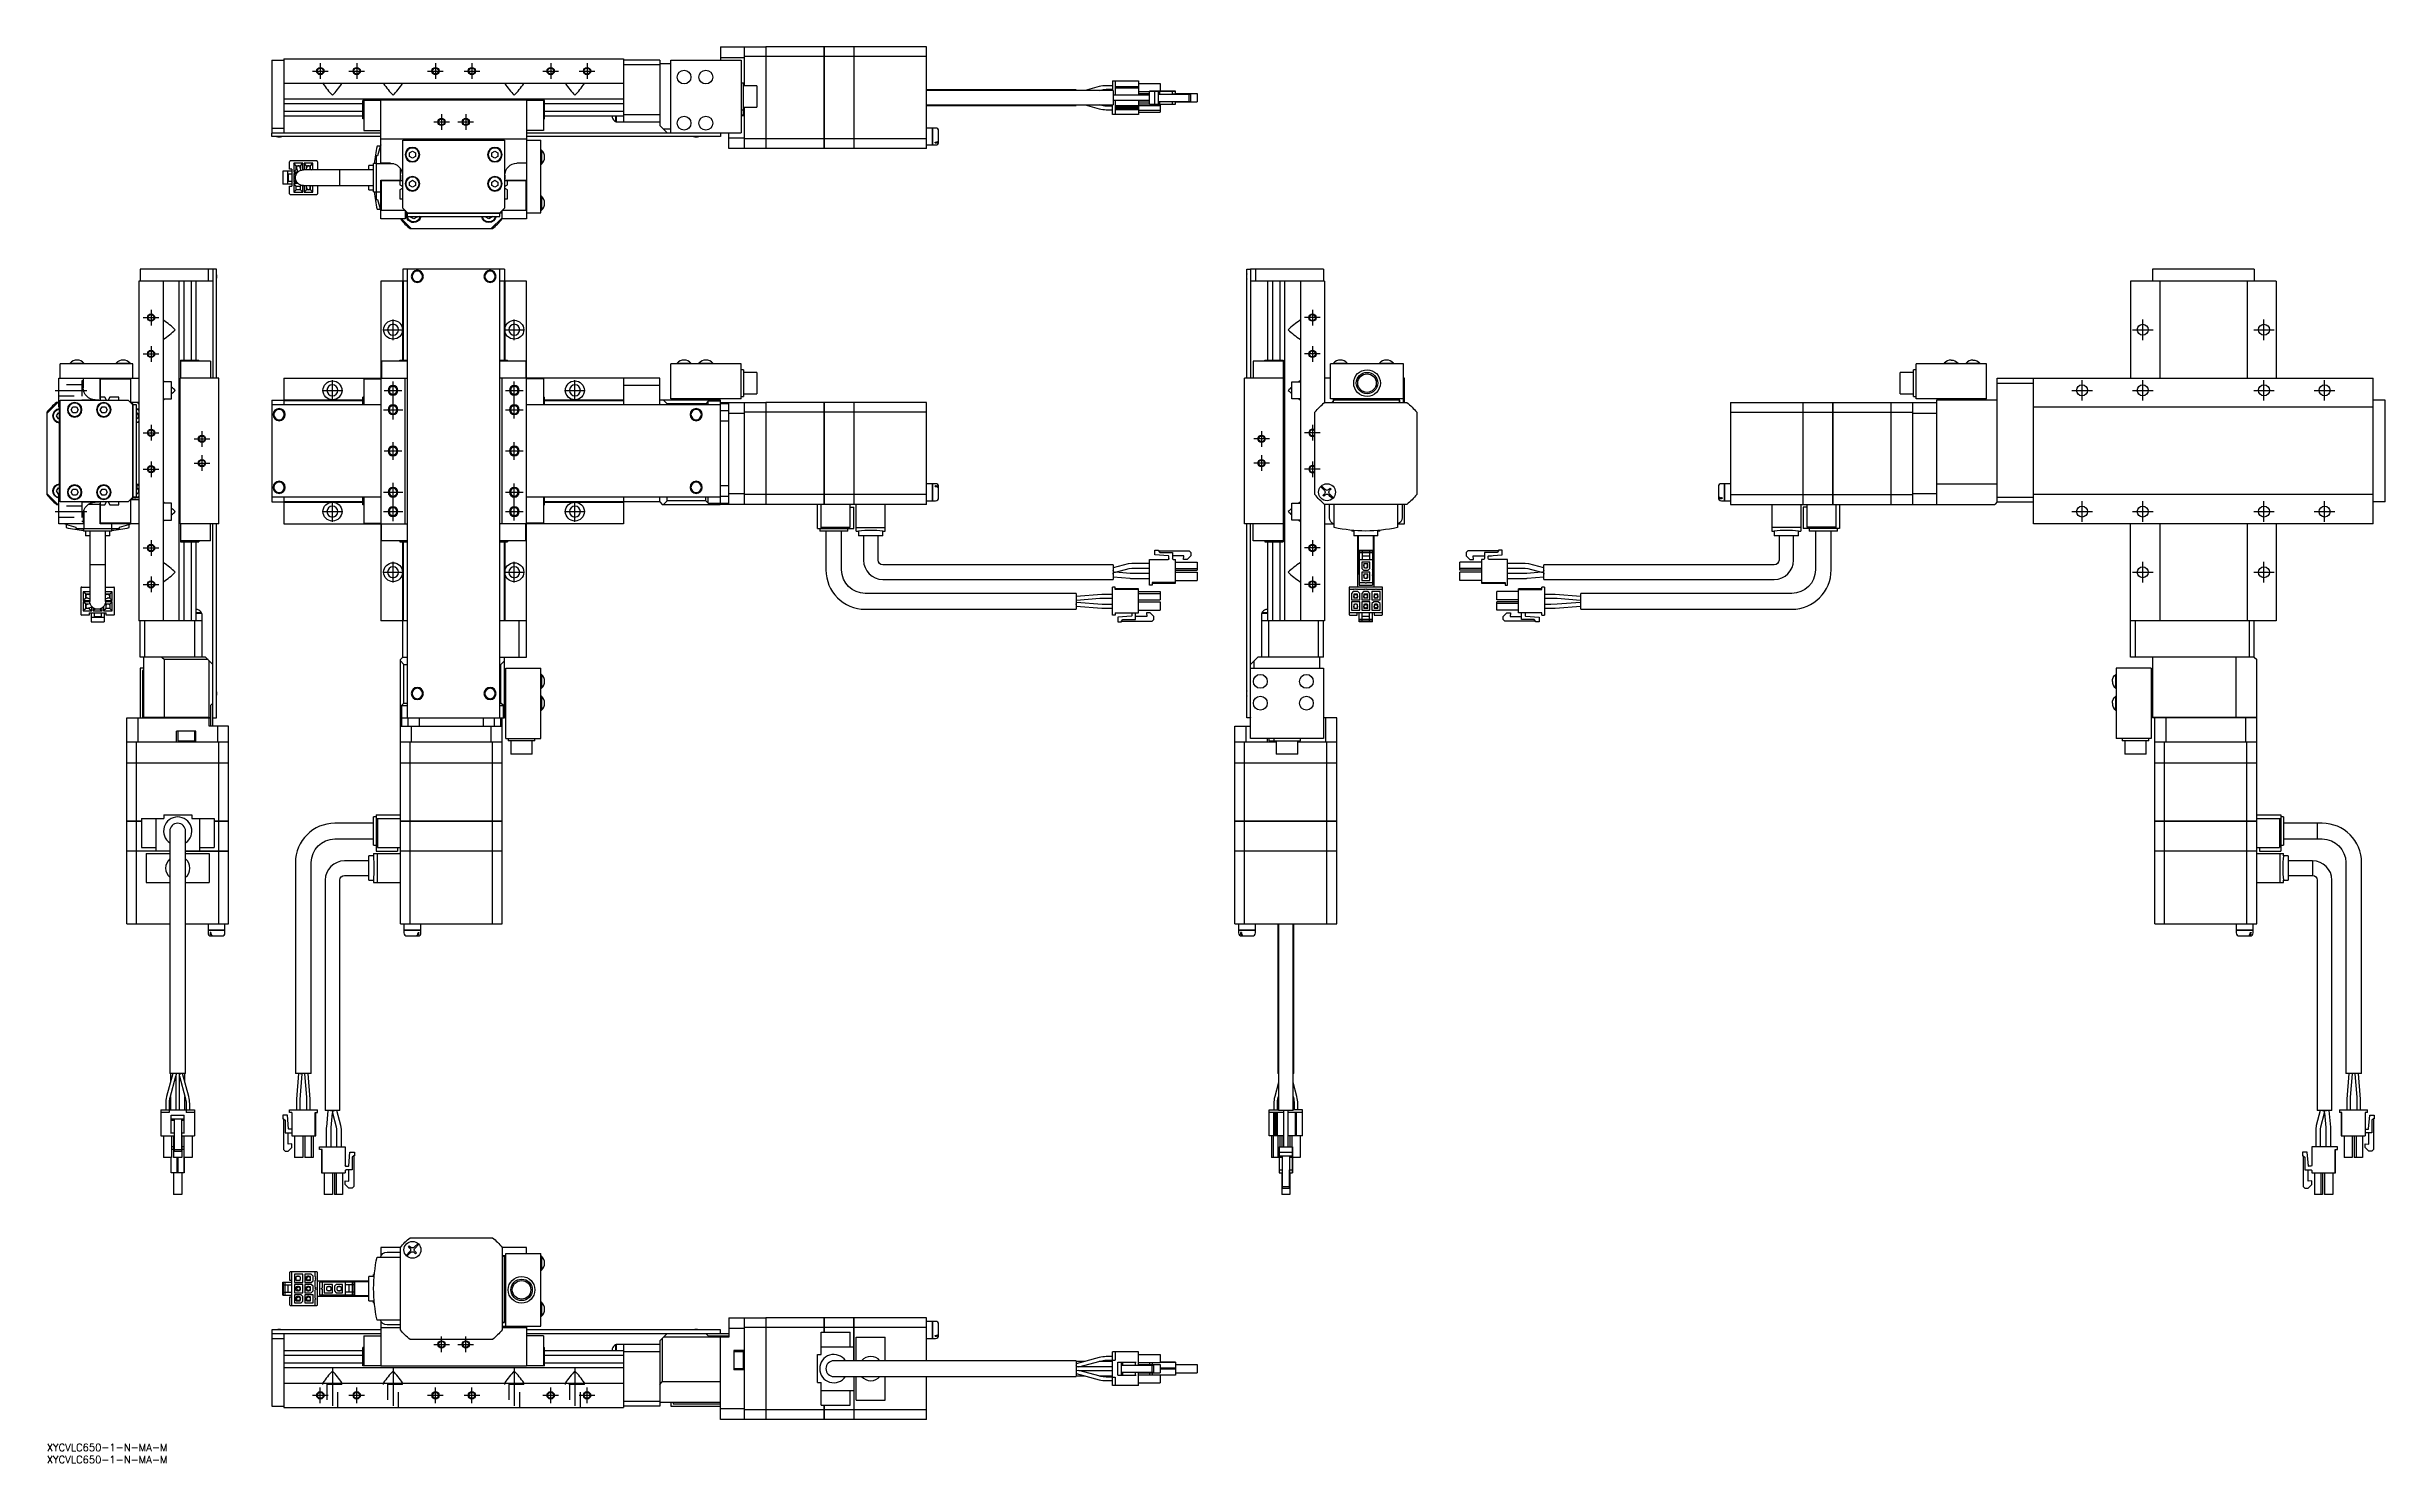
# Model space of a CAD drawing. Extents: x 0 to 964, y -8 to 576.
import ezdxf

# ---------------------------------------------------------------- set-up
doc = ezdxf.new("R2010")
doc.units = 0
doc.header["$LTSCALE"] = 0.5
doc.linetypes.add('CENTER', pattern=[50.8, 31.75, -6.35, 6.35, -6.35])
doc.linetypes.add('DASHED', pattern=[19.05, 12.7, -6.35])
for name, color, linetype in [('MSM_CENTER', 1, 'CENTER'), ('MSM_CONTINUOUS', 7, 'CONTINUOUS'), ('MSM_DASHED', 4, 'DASHED'), ('MSM_NARROW', 5, 'CONTINUOUS'), ('MSM_PART_NUMBER', 7, 'CONTINUOUS')]:
    doc.layers.add(name, color=color, linetype=linetype)
doc.styles.get("Standard").update_dxf_attribs({"font": 'txt.shx', "height": 3, "bigfont": 'bigfont.shx'})

msp = doc.modelspace()

# ---------------------------------------------------------------- texts
at = {"layer": 'MSM_PART_NUMBER'}
for p in [(0, -3), (0, -8)]:
    msp.add_text('XYCVLC650-1-N-MA-M', height=3, dxfattribs=at).set_placement(p)

# ---------------------------------------------------------------- linework, layer by layer
at = {"layer": 'MSM_CENTER'}
for p, q in [((112.81, 569.32), (112.81, 562.86)), ((127.81, 569.32), (127.81, 562.86)), ((160.31, 569.32), (160.31, 562.86)), ((175.31, 569.32), (175.31, 562.86)), ((207.81, 569.32), (207.81, 562.86)), ((222.81, 569.32), (222.81, 562.86)), ((109.58, 566.09), (116.04, 566.09)), ((124.58, 566.09), (131.04, 566.09)), ((157.08, 566.09), (163.54, 566.09)), ((172.08, 566.09), (178.54, 566.09)), ((204.58, 566.09), (211.04, 566.09)), ((219.58, 566.09), (226.04, 566.09)), ((159.58, 545.09), (166.04, 545.09)), ((162.81, 548.32), (162.81, 541.86)), ((169.58, 545.09), (176.04, 545.09)), ((172.81, 548.32), (172.81, 541.86)), ((39.77, 464.41), (46.23, 464.41)), ((43, 467.64), (43, 461.18)), ((142.81, 455.16), (142.81, 463.66)), ((192.81, 455.16), (192.81, 463.66)), ((525.2, 464.41), (518.74, 464.41)), ((521.97, 467.64), (521.97, 461.18)), ((864.37, 455.16), (864.37, 463.66)), ((914.37, 455.16), (914.37, 463.66)), ((138.56, 459.41), (147.06, 459.41)), ((188.56, 459.41), (197.06, 459.41)), ((860.12, 459.41), (868.62, 459.41)), ((910.12, 459.41), (918.62, 459.41)), ((39.77, 449.41), (46.23, 449.41)), ((43, 452.64), (43, 446.18)), ((525.2, 449.41), (518.74, 449.41)), ((521.97, 452.64), (521.97, 446.18)), ((3.5, 434.41), (16.5, 434.41)), ((113.56, 434.41), (122.06, 434.41)), ((117.81, 430.16), (117.81, 438.66)), ((139.19, 434.41), (146.43, 434.41)), ((142.81, 422.41), (142.81, 438.03)), ((189.19, 434.41), (196.43, 434.41)), ((192.81, 422.79), (192.81, 438.03)), ((213.56, 434.41), (222.06, 434.41)), ((217.81, 430.16), (217.81, 438.66)), ((835.12, 434.41), (843.62, 434.41)), ((839.37, 430.16), (839.37, 438.66)), ((860.12, 434.41), (868.62, 434.41)), ((864.37, 430.16), (864.37, 438.66)), ((910.12, 434.41), (918.62, 434.41)), ((914.37, 430.16), (914.37, 438.66)), ((935.12, 434.41), (943.62, 434.41)), ((939.37, 430.16), (939.37, 438.66)), ((138.81, 426.41), (146.81, 426.41)), ((189.19, 426.41), (196.43, 426.41)), ((39.77, 416.91), (46.23, 416.91)), ((43, 420.14), (43, 413.68)), ((64, 417.64), (64, 411.18)), ((500.97, 417.64), (500.97, 411.18)), ((525.2, 416.91), (518.74, 416.91)), ((521.97, 420.14), (521.97, 413.68)), ((43, 405.14), (43, 398.68)), ((60.77, 414.41), (67.23, 414.41)), ((64, 407.64), (64, 401.18)), ((139.19, 409.41), (146.43, 409.41)), ((142.81, 405.79), (142.81, 413.03)), ((189.19, 409.41), (196.43, 409.41)), ((192.81, 405.79), (192.81, 413.03)), ((504.2, 414.41), (497.74, 414.41)), ((500.97, 407.64), (500.97, 401.18)), ((521.97, 405.14), (521.97, 398.68)), ((39.77, 401.91), (46.23, 401.91)), ((60.77, 404.41), (67.23, 404.41)), ((142.81, 380.41), (142.81, 396.41)), ((192.81, 380.79), (192.81, 396.03)), ((504.2, 404.41), (497.74, 404.41)), ((525.2, 401.91), (518.74, 401.91)), ((117.81, 380.16), (117.81, 388.66)), ((138.81, 392.41), (146.81, 392.41)), ((189.19, 392.41), (196.43, 392.41)), ((217.81, 380.16), (217.81, 388.66)), ((839.37, 380.16), (839.37, 388.66)), ((864.37, 380.16), (864.37, 388.66)), ((914.37, 380.16), (914.37, 388.66)), ((939.37, 380.16), (939.37, 388.66)), ((3.5, 384.41), (16.5, 384.41)), ((113.56, 384.41), (122.06, 384.41)), ((138.81, 384.41), (146.81, 384.41)), ((189.19, 384.41), (196.43, 384.41)), ((213.56, 384.41), (222.06, 384.41)), ((835.12, 384.41), (843.62, 384.41)), ((860.12, 384.41), (868.62, 384.41)), ((910.12, 384.41), (918.62, 384.41)), ((935.12, 384.41), (943.62, 384.41)), ((39.77, 369.41), (46.23, 369.41)), ((43, 372.64), (43, 366.18)), ((525.2, 369.41), (518.74, 369.41)), ((521.97, 372.64), (521.97, 366.18)), ((43, 357.64), (43, 351.18)), ((138.56, 359.41), (147.06, 359.41)), ((142.81, 355.16), (142.81, 363.66)), ((188.56, 359.41), (197.06, 359.41)), ((192.81, 355.16), (192.81, 363.66)), ((521.97, 357.64), (521.97, 351.18)), ((860.12, 359.41), (868.62, 359.41)), ((864.37, 355.16), (864.37, 363.66)), ((910.12, 359.41), (918.62, 359.41)), ((914.37, 355.16), (914.37, 363.66)), ((39.77, 354.41), (46.23, 354.41)), ((525.2, 354.41), (518.74, 354.41)), ((159.58, 41), (166.04, 41)), ((162.81, 37.77), (162.81, 44.23)), ((169.58, 41), (176.04, 41)), ((172.81, 37.77), (172.81, 44.23)), ((117.81, 31.5), (117.81, 13)), ((142.81, 31.5), (142.81, 13)), ((192.81, 31.5), (192.81, 13)), ((217.81, 31.5), (217.81, 13)), ((109.58, 20), (116.04, 20)), ((112.81, 16.77), (112.81, 23.23)), ((124.58, 20), (131.04, 20)), ((127.81, 16.77), (127.81, 23.23)), ((157.08, 20), (163.54, 20)), ((160.31, 16.77), (160.31, 23.23)), ((172.08, 20), (178.54, 20)), ((175.31, 16.77), (175.31, 23.23)), ((204.58, 20), (211.04, 20)), ((207.81, 16.77), (207.81, 23.23)), ((219.58, 20), (226.04, 20)), ((222.81, 16.77), (222.81, 23.23))]:
    msp.add_line(p, q, dxfattribs=at)
at = {"layer": 'MSM_CONTINUOUS'}
for p, q in [((92.81, 570.59), (97.81, 570.59)), ((92.81, 570.59), (92.81, 540.59)), ((97.81, 571.09), (237.81, 571.09)), ((97.81, 571.09), (97.81, 540.59)), ((237.81, 571.09), (237.81, 545.09)), ((252.81, 570.59), (237.81, 570.59)), ((252.81, 570.59), (252.81, 543.59)), ((257.31, 569.09), (252.81, 569.09)), ((257.31, 540.59), (257.31, 570.59)), ((257.31, 570.59), (286.31, 570.59)), ((277.81, 576.09), (277.81, 570.59)), ((277.81, 576.09), (296.51, 576.09)), ((287.81, 571.59), (277.81, 571.59)), ((286.31, 570.59), (286.31, 540.59)), ((287.81, 560.01), (287.81, 576.09)), ((296.51, 572.06), (287.81, 572.06)), ((296.51, 576.09), (296.51, 534.09)), ((296.56, 576.04), (296.51, 576.04)), ((296.56, 571.8), (296.51, 571.8)), ((296.56, 576.09), (296.56, 534.09)), ((320.51, 576.09), (296.56, 576.09)), ((320.51, 572.06), (296.56, 572.06)), ((320.51, 576.09), (320.51, 534.09)), ((320.56, 576.04), (320.51, 576.04)), ((320.56, 571.8), (320.51, 571.8)), ((320.56, 576.09), (320.56, 534.09)), ((332.81, 576.09), (320.56, 576.09)), ((332.81, 572.06), (320.56, 572.06)), ((332.81, 576.09), (332.81, 534.09)), ((332.86, 576.04), (332.81, 576.04)), ((332.86, 571.8), (332.81, 571.8)), ((332.86, 576.09), (332.86, 534.09)), ((362.81, 576.09), (332.86, 576.09)), ((362.81, 572.06), (332.86, 572.06)), ((362.81, 534.09), (362.81, 576.09)), ((97.81, 561.09), (237.81, 561.09)), ((114.07, 561.09), (113.91, 560.96)), ((121.55, 561.09), (121.71, 560.96)), ((139.07, 561.09), (138.91, 560.96)), ((146.55, 561.09), (146.71, 560.96)), ((189.07, 561.09), (188.91, 560.96)), ((196.55, 561.09), (196.71, 560.96)), ((214.07, 561.09), (213.91, 560.96)), ((221.55, 561.09), (221.71, 560.96)), ((252.81, 568.59), (237.81, 568.59)), ((287.31, 561.09), (286.31, 561.09)), ((287.31, 548.09), (287.31, 561.09)), ((292.81, 560.01), (287.31, 560.01)), ((292.81, 560.01), (292.81, 551.16)), ((434.04, 559.66), (428.19, 558.09)), ((434.05, 559.66), (434.04, 559.66)), ((439.56, 560.04), (436.92, 560.04)), ((439.56, 561.99), (439.56, 558.09)), ((439.56, 561.99), (450.26, 561.99)), ((440.56, 561.99), (440.56, 556.09)), ((450.26, 559.54), (440.56, 559.54)), ((450.26, 561.99), (450.26, 556.09)), ((450.26, 560.99), (459.16, 560.99)), ((459.16, 560.99), (459.16, 557.79)), ((97.81, 554.59), (237.81, 554.59)), ((97.81, 552.63), (130.31, 552.63)), ((130.31, 546.39), (130.31, 553.99)), ((137.81, 553.99), (130.31, 553.99)), ((130.81, 552.11), (130.31, 552.11)), ((130.81, 550.06), (130.31, 550.06)), ((130.81, 553.99), (130.81, 541.59)), ((197.81, 554.09), (137.81, 554.09)), ((137.81, 528.09), (137.81, 554.09)), ((197.81, 554.09), (197.81, 505.09)), ((205.31, 553.99), (197.81, 553.99)), ((204.81, 553.99), (204.81, 541.59)), ((204.81, 552.11), (205.31, 552.11)), ((204.81, 550.06), (205.31, 550.06)), ((205.31, 546.39), (205.31, 553.99)), ((205.31, 552.63), (237.81, 552.63)), ((286.31, 550.09), (287.31, 550.09)), ((287.31, 551.16), (292.81, 551.16)), ((287.81, 534.09), (287.81, 551.16)), ((424.56, 558.34), (362.81, 558.34)), ((439.81, 558.09), (362.81, 558.09)), ((362.81, 552.09), (439.81, 552.09)), ((362.81, 551.84), (424.56, 551.84)), ((424.56, 558.34), (424.56, 558.09)), ((424.56, 552.09), (424.56, 551.84)), ((428.19, 552.09), (434.04, 550.52)), ((433.98, 558.09), (434.44, 558.21)), ((434.43, 551.97), (433.98, 552.09)), ((436.92, 558.54), (439.56, 558.54)), ((439.56, 551.64), (436.93, 551.64)), ((436.93, 550.14), (439.56, 550.14)), ((439.56, 548.19), (439.56, 552.09)), ((439.81, 558.09), (439.81, 552.09)), ((446.19, 556.09), (439.81, 556.09)), ((446.71, 556.09), (439.81, 556.09)), ((439.81, 554.09), (446.19, 554.09)), ((450.26, 559.04), (440.56, 559.04)), ((440.56, 554.09), (440.56, 548.19)), ((450.26, 551.69), (440.56, 551.69)), ((450.26, 551.19), (440.56, 551.19)), ((450.26, 551.14), (440.56, 551.14)), ((450.26, 550.64), (440.56, 550.64)), ((450.26, 550.59), (440.56, 550.59)), ((450.26, 550.09), (440.56, 550.09)), ((447.45, 556.09), (446.19, 556.09)), ((446.19, 554.09), (447.45, 554.09)), ((446.9, 556.09), (446.71, 556.09)), ((454.81, 556.09), (446.9, 556.09)), ((454.81, 556.09), (447.45, 556.09)), ((447.45, 554.09), (454.81, 554.09)), ((450.26, 557.59), (454.81, 557.59)), ((450.26, 556.79), (454.81, 556.79)), ((450.26, 554.09), (450.26, 548.19)), ((450.26, 553.39), (454.81, 553.39)), ((450.26, 552.59), (454.81, 552.59)), ((450.26, 551.84), (459.16, 551.84)), ((450.26, 549.94), (459.16, 549.94)), ((454.81, 557.79), (462.46, 557.79)), ((454.81, 557.79), (454.81, 557.79)), ((455.81, 557.79), (454.81, 557.79)), ((454.81, 552.39), (454.81, 557.79)), ((454.81, 552.39), (457.01, 552.39)), ((465.51, 557.79), (455.81, 557.79)), ((457.01, 557.79), (458.51, 557.79)), ((462.57, 557.79), (457.01, 557.79)), ((457.01, 552.39), (457.01, 557.79)), ((457.01, 552.39), (458.51, 552.39)), ((458.51, 557.79), (459.01, 557.79)), ((458.51, 552.39), (458.51, 557.79)), ((458.51, 556.59), (459.01, 556.59)), ((458.51, 556.59), (471.11, 556.59)), ((458.51, 553.59), (471.11, 553.59)), ((458.51, 552.39), (459.01, 552.39)), ((459.01, 557.79), (464.26, 557.79)), ((459.01, 556.59), (459.01, 557.79)), ((459.01, 556.59), (464.26, 556.59)), ((459.01, 552.39), (459.01, 553.59)), ((459.01, 552.39), (464.26, 552.39)), ((459.16, 552.39), (459.16, 549.19)), ((462.46, 557.79), (462.76, 557.79)), ((462.76, 557.79), (462.57, 557.79)), ((464.26, 557.79), (464.56, 557.79)), ((464.26, 556.59), (464.26, 557.79)), ((468.94, 556.59), (464.26, 556.59)), ((464.56, 556.59), (464.26, 556.59)), ((464.26, 552.39), (464.26, 553.59)), ((464.26, 552.39), (464.56, 552.39)), ((464.56, 557.79), (465.51, 557.79)), ((464.56, 552.39), (465.51, 552.39)), ((465.51, 557.79), (465.51, 557.79)), ((465.51, 556.59), (465.51, 557.79)), ((465.51, 556.79), (474.41, 556.79)), ((465.51, 556.79), (474.41, 556.79)), ((465.51, 556.79), (474.41, 556.79)), ((465.51, 552.39), (465.51, 553.59)), ((465.51, 553.39), (474.41, 553.39)), ((468.81, 556.59), (468.94, 556.59)), ((470.31, 556.59), (468.81, 556.59)), ((471.81, 556.59), (470.31, 556.59)), ((471.11, 553.59), (471.11, 556.59)), ((471.11, 556.59), (471.81, 556.59)), ((471.11, 553.59), (471.81, 553.59)), ((471.81, 553.59), (471.81, 556.59)), ((474.41, 556.79), (474.41, 553.39)), ((92.81, 542.59), (97.81, 542.59)), ((92.81, 540.59), (137.81, 540.59)), ((92.81, 540.49), (92.91, 540.59)), ((92.81, 539.09), (92.81, 540.49)), ((97.81, 549.55), (130.31, 549.55)), ((97.81, 547.59), (130.31, 547.59)), ((130.81, 546.39), (130.31, 546.39)), ((130.81, 541.59), (137.81, 541.59)), ((204.81, 541.59), (197.81, 541.59)), ((197.81, 540.59), (286.31, 540.59)), ((204.81, 546.39), (205.31, 546.39)), ((205.31, 549.55), (237.81, 549.55)), ((205.31, 547.59), (237.81, 547.59)), ((233.16, 547.59), (233.16, 546.88)), ((234.61, 547.59), (234.61, 545.23)), ((234.61, 545.23), (234.81, 545.23)), ((234.81, 547.59), (234.81, 545.09)), ((234.81, 545.09), (252.81, 545.09)), ((252.81, 548.09), (237.81, 548.09)), ((255.81, 540.59), (252.81, 543.59)), ((257.31, 542.09), (254.31, 542.09)), ((277.71, 540.59), (277.81, 540.49)), ((277.81, 540.49), (277.81, 539.09)), ((281.31, 534.09), (281.31, 540.59)), ((286.31, 548.09), (287.31, 548.09)), ((287.81, 547.59), (286.31, 547.59)), ((365.31, 542.59), (362.81, 542.59)), ((365.31, 535.59), (365.31, 542.59)), ((365.36, 542.54), (365.31, 542.54)), ((365.36, 535.59), (365.36, 542.59)), ((366.51, 542.59), (365.36, 542.59)), ((367.81, 536.89), (367.81, 541.29)), ((450.26, 548.19), (439.56, 548.19)), ((450.26, 549.19), (459.16, 549.19)), ((137.81, 539.09), (92.81, 539.09)), ((136.41, 531.09), (135.81, 531.09)), ((135.81, 531.09), (135.81, 513.09)), ((137.56, 535.09), (136.24, 535.09)), ((137.5, 534.92), (136.41, 531.09)), ((137.81, 538.09), (197.81, 538.09)), ((146.81, 509.59), (146.81, 537.59)), ((146.81, 537.59), (188.81, 537.59)), ((149.56, 532.31), (150.81, 533.03)), ((149.56, 530.87), (149.56, 532.31)), ((150.81, 530.15), (149.56, 530.87)), ((149.81, 538.09), (149.81, 537.79)), ((149.81, 537.79), (185.81, 537.79)), ((150.06, 537.79), (150.06, 538.09)), ((150.81, 533.03), (152.06, 532.31)), ((152.06, 530.87), (150.81, 530.15)), ((152.06, 532.31), (152.06, 530.87)), ((152.56, 538.09), (152.56, 537.79)), ((181.06, 537.79), (181.06, 538.09)), ((183.56, 538.09), (183.56, 537.79)), ((183.56, 532.31), (184.81, 533.03)), ((183.56, 530.87), (183.56, 532.31)), ((184.81, 530.15), (183.56, 530.87)), ((184.81, 533.03), (186.06, 532.31)), ((186.06, 530.87), (184.81, 530.15)), ((185.81, 537.79), (185.81, 538.09)), ((186.06, 532.31), (186.06, 530.87)), ((188.81, 537.59), (188.81, 509.59)), ((277.81, 539.09), (197.81, 539.09)), ((197.81, 537.59), (203.81, 537.59)), ((203.81, 507.59), (203.81, 537.59)), ((203.97, 533.44), (203.81, 533.44)), ((203.97, 533.44), (203.97, 527.74)), ((281.31, 538.59), (287.81, 538.59)), ((296.51, 534.09), (281.31, 534.09)), ((296.51, 538.12), (287.81, 538.12)), ((296.56, 538.38), (296.51, 538.38)), ((296.56, 534.14), (296.51, 534.14)), ((320.51, 538.12), (296.56, 538.12)), ((320.51, 534.09), (296.56, 534.09)), ((320.56, 538.38), (320.51, 538.38)), ((320.56, 534.14), (320.51, 534.14)), ((332.81, 538.12), (320.56, 538.12)), ((332.81, 534.09), (320.56, 534.09)), ((332.86, 538.38), (332.81, 538.38)), ((332.86, 534.14), (332.81, 534.14)), ((362.81, 538.12), (332.86, 538.12)), ((362.81, 534.09), (332.86, 534.09)), ((362.81, 535.59), (365.31, 535.59)), ((365.31, 535.64), (365.36, 535.64)), ((365.36, 535.59), (366.51, 535.59)), ((366.31, 536.8), (366.51, 536.8)), ((366.31, 536.44), (366.31, 536.8)), ((366.31, 536.44), (366.51, 536.44)), ((101.11, 524.79), (97.31, 524.79)), ((97.31, 524.79), (97.31, 519.39)), ((99.22, 524.79), (99.22, 519.39)), ((101.11, 523.59), (99.61, 523.59)), ((99.61, 523.59), (99.61, 520.59)), ((100.11, 525.59), (100.11, 528.69)), ((101.11, 525.59), (100.11, 525.59)), ((111.41, 528.99), (100.41, 528.99)), ((101.11, 525.59), (101.11, 518.59)), ((101.91, 528.09), (101.91, 524.49)), ((105.56, 528.09), (101.91, 528.09)), ((102.86, 527.04), (101.91, 528.09)), ((102.86, 525.54), (101.91, 524.49)), ((101.91, 524.49), (103.46, 524.49)), ((103.1, 523.89), (101.91, 523.89)), ((101.91, 523.89), (101.91, 520.29)), ((102.69, 523.02), (101.91, 523.89)), ((102.69, 521.16), (101.91, 520.29)), ((102.86, 527.04), (104.61, 527.04)), ((102.86, 525.54), (102.86, 527.04)), ((103.16, 525.54), (102.86, 525.54)), ((103.01, 526.09), (103.49, 524.37)), ((104.23, 527.04), (104.61, 526.66)), ((104.82, 525.19), (104.45, 526.49)), ((104.61, 527.04), (105.56, 528.09)), ((104.61, 527.04), (104.61, 525.95)), ((104.77, 525.36), (104.9, 525.21)), ((105.56, 525.33), (105.56, 528.09)), ((134.81, 525.34), (105.81, 525.34)), ((109.71, 528.09), (106.16, 528.09)), ((106.16, 528.09), (106.16, 525.34)), ((107.06, 527.04), (106.16, 528.09)), ((107.21, 526.5), (106.87, 525.34)), ((107.06, 527.04), (108.81, 527.04)), ((107.06, 525.98), (107.06, 527.04)), ((108.43, 527.04), (108.81, 526.66)), ((108.43, 525.34), (108.65, 526.08)), ((108.49, 525.54), (108.81, 525.54)), ((108.81, 525.91), (108.52, 525.62)), ((108.81, 527.04), (109.71, 528.09)), ((108.81, 525.54), (108.81, 527.04)), ((108.81, 525.54), (108.98, 525.34)), ((109.71, 525.34), (109.71, 528.09)), ((111.71, 528.69), (111.71, 525.34)), ((120.81, 518.84), (120.81, 525.34)), ((132.81, 525.34), (132.81, 527.09)), ((134.81, 527.09), (132.81, 527.09)), ((134.81, 516.27), (134.81, 527.91)), ((135.81, 527.91), (134.81, 527.91)), ((143.16, 527.87), (135.81, 527.87)), ((141.71, 528.09), (137.81, 528.09)), ((137.81, 505.09), (137.81, 521.09)), ((137.81, 521.09), (146.41, 521.09)), ((138.01, 508.59), (138.01, 520.99)), ((138.01, 520.99), (146.81, 520.99)), ((145.61, 520.99), (145.61, 519.11)), ((145.81, 521.09), (145.81, 525.95)), ((145.81, 525.95), (145.81, 525.95)), ((146.41, 521.09), (146.41, 520.99)), ((146.71, 521.59), (146.71, 523.09)), ((146.81, 521.59), (146.71, 521.59)), ((149.56, 520.31), (150.81, 521.03)), ((150.81, 521.03), (152.06, 520.31)), ((183.56, 520.31), (184.81, 521.03)), ((184.81, 521.03), (186.06, 520.31)), ((188.91, 521.59), (188.81, 521.59)), ((188.81, 520.99), (197.61, 520.99)), ((188.91, 523.09), (188.91, 521.59)), ((189.21, 520.99), (189.21, 521.09)), ((189.21, 521.09), (197.81, 521.09)), ((190.01, 519.11), (190.01, 520.99)), ((197.81, 528.09), (193.91, 528.09)), ((197.61, 520.99), (197.61, 508.59)), ((203.81, 527.74), (203.97, 527.74)), ((101.11, 519.39), (97.31, 519.39)), ((101.11, 520.59), (99.61, 520.59)), ((100.11, 515.49), (100.11, 518.59)), ((100.11, 518.59), (101.11, 518.59)), ((100.41, 515.19), (111.41, 515.19)), ((101.91, 520.29), (103.1, 520.29)), ((101.91, 519.69), (101.91, 516.09)), ((102.86, 518.64), (101.91, 519.69)), ((103.62, 519.69), (101.91, 519.69)), ((102.86, 517.14), (101.91, 516.09)), ((101.91, 516.09), (105.56, 516.09)), ((102.86, 517.14), (102.86, 518.64)), ((102.86, 518.64), (104.61, 518.64)), ((104.61, 517.14), (102.86, 517.14)), ((104.23, 518.64), (104.61, 518.26)), ((104.61, 517.51), (104.23, 517.14)), ((104.61, 518.64), (104.9, 518.97)), ((104.61, 517.14), (104.61, 518.64)), ((104.61, 517.14), (105.56, 516.09)), ((105.56, 516.09), (105.56, 518.85)), ((105.81, 518.84), (134.81, 518.84)), ((106.16, 518.84), (106.16, 516.09)), ((107.06, 517.14), (106.16, 516.09)), ((106.16, 516.09), (109.71, 516.09)), ((106.87, 518.84), (107.21, 517.68)), ((107.06, 517.14), (107.06, 518.2)), ((108.81, 517.14), (107.06, 517.14)), ((108.65, 518.1), (108.43, 518.84)), ((108.81, 517.51), (108.43, 517.14)), ((108.81, 518.64), (108.49, 518.64)), ((108.52, 518.55), (108.81, 518.26)), ((108.81, 518.64), (108.98, 518.84)), ((108.81, 517.14), (108.81, 518.64)), ((108.81, 517.14), (109.71, 516.09)), ((109.71, 516.09), (109.71, 518.84)), ((111.71, 518.84), (111.71, 515.49)), ((132.81, 517.09), (132.81, 518.84)), ((132.81, 517.09), (134.81, 517.09)), ((134.81, 516.27), (135.81, 516.27)), ((135.81, 516.31), (137.81, 516.31)), ((135.81, 513.09), (136.41, 513.09)), ((136.41, 513.09), (137.5, 509.26)), ((145.61, 519.11), (146.8, 518.43)), ((146.8, 517.75), (145.61, 517.06)), ((145.61, 517.06), (145.61, 513.39)), ((145.61, 513.39), (146.81, 513.39)), ((149.56, 518.87), (149.56, 520.31)), ((150.81, 518.15), (149.56, 518.87)), ((152.06, 518.87), (150.81, 518.15)), ((152.06, 520.31), (152.06, 518.87)), ((183.56, 518.87), (183.56, 520.31)), ((184.81, 518.15), (183.56, 518.87)), ((186.06, 518.87), (184.81, 518.15)), ((186.06, 520.31), (186.06, 518.87)), ((188.81, 518.43), (190.01, 519.11)), ((190.01, 517.06), (188.81, 517.75)), ((188.81, 513.39), (190.01, 513.39)), ((190.01, 513.39), (190.01, 517.06)), ((203.97, 514.44), (203.81, 514.44)), ((203.97, 514.44), (203.97, 508.74)), ((136.24, 509.09), (137.56, 509.09)), ((147.81, 505.09), (137.81, 505.09)), ((147.81, 508.59), (138.01, 508.59)), ((146.31, 505.09), (150.31, 501.09)), ((148.81, 507.59), (146.81, 509.59)), ((148.01, 508.39), (147.81, 508.39)), ((147.81, 508.39), (147.81, 505.09)), ((147.81, 507.59), (187.31, 507.59)), ((148.81, 506.09), (148.81, 507.59)), ((148.81, 507.49), (186.81, 507.49)), ((148.81, 506.09), (186.81, 506.09)), ((150.06, 505.87), (150.06, 506.09)), ((151.31, 505.15), (150.06, 505.87)), ((152.56, 505.87), (151.31, 505.15)), ((152.56, 505.9), (152.56, 505.87)), ((181.06, 505.87), (181.06, 506.09)), ((182.31, 505.15), (181.06, 505.87)), ((183.56, 505.87), (182.31, 505.15)), ((183.31, 501.09), (187.81, 505.59)), ((183.56, 505.98), (183.56, 505.87)), ((188.81, 509.59), (186.81, 507.59)), ((186.81, 506.09), (186.81, 507.59)), ((187.31, 507.59), (187.81, 508.09)), ((187.81, 508.39), (187.61, 508.39)), ((197.61, 508.59), (187.81, 508.59)), ((187.81, 505.09), (187.81, 508.39)), ((197.81, 505.09), (187.81, 505.09)), ((197.81, 507.59), (203.81, 507.59)), ((203.81, 508.74), (203.97, 508.74)), ((149.84, 501.09), (183.78, 501.09)), ((38.5, 484.41), (38.5, 479.41)), ((68.5, 484.41), (38.5, 484.41)), ((66.5, 484.41), (66.5, 479.41)), ((68.5, 484.41), (68.5, 439.41)), ((68.6, 484.41), (68.5, 484.31)), ((70, 484.41), (68.6, 484.41)), ((70, 439.41), (70, 484.41)), ((146.81, 484.41), (146.81, 479.41)), ((188.81, 484.41), (146.81, 484.41)), ((148.81, 299.41), (148.81, 484.41)), ((186.81, 299.41), (186.81, 484.41)), ((188.81, 484.41), (188.81, 479.41)), ((494.97, 439.41), (494.97, 484.41)), ((494.97, 484.41), (496.37, 484.41)), ((496.37, 484.41), (496.47, 484.31)), ((526.47, 484.41), (496.47, 484.41)), ((496.47, 484.41), (496.47, 439.41)), ((498.47, 484.41), (498.47, 479.41)), ((526.47, 484.41), (526.47, 479.41)), ((868.37, 484.41), (868.37, 479.41)), ((910.37, 484.41), (868.37, 484.41)), ((910.37, 484.41), (910.37, 479.41)), ((38, 479.41), (38, 339.41)), ((68.5, 479.41), (38, 479.41)), ((48, 479.41), (48, 339.41)), ((54.5, 479.41), (54.5, 339.41)), ((56.46, 479.41), (56.46, 446.91)), ((59.54, 479.41), (59.54, 446.91)), ((61.5, 479.41), (61.5, 446.91)), ((137.81, 479.41), (137.81, 339.41)), ((148.81, 479.41), (137.81, 479.41)), ((146.71, 479.41), (146.71, 446.91)), ((147.01, 479.41), (147.01, 446.91)), ((197.81, 479.41), (186.81, 479.41)), ((188.61, 479.41), (188.61, 446.91)), ((188.91, 479.41), (188.91, 446.91)), ((197.81, 324.41), (197.81, 479.41)), ((526.97, 479.41), (496.47, 479.41)), ((503.47, 479.41), (503.47, 446.91)), ((505.43, 479.41), (505.43, 446.91)), ((508.5, 479.41), (508.5, 446.91)), ((510.47, 479.41), (510.47, 339.41)), ((516.97, 479.41), (516.97, 339.41)), ((526.97, 479.41), (526.97, 429.38)), ((919.37, 479.41), (859.37, 479.41)), ((859.37, 479.41), (859.37, 439.41)), ((871.37, 479.41), (871.37, 439.41)), ((907.37, 479.41), (907.37, 439.41)), ((919.37, 479.41), (919.37, 439.41)), ((48, 463.15), (48.13, 463.31)), ((516.97, 463.15), (516.84, 463.31)), ((48, 455.67), (48.13, 455.51)), ((516.97, 455.67), (516.84, 455.51)), ((5.5, 439.41), (5.5, 445.41)), ((35.5, 445.41), (5.5, 445.41)), ((9.65, 445.57), (15.35, 445.57)), ((9.65, 445.57), (9.65, 445.41)), ((15.35, 445.41), (15.35, 445.57)), ((28.65, 445.57), (34.35, 445.57)), ((28.65, 445.57), (28.65, 445.41)), ((34.35, 445.41), (34.35, 445.57)), ((35.5, 439.41), (35.5, 445.41)), ((55.1, 446.91), (55.1, 439.41)), ((55.1, 446.91), (62.7, 446.91)), ((67.5, 446.41), (55.1, 446.41)), ((56.97, 446.41), (56.97, 446.91)), ((59.02, 446.41), (59.02, 446.91)), ((62.7, 446.41), (62.7, 446.91)), ((67.5, 446.41), (67.5, 439.41)), ((148.81, 446.41), (138.01, 446.41)), ((138.01, 446.41), (138.01, 439.41)), ((145.61, 446.41), (145.61, 446.91)), ((145.61, 446.91), (148.81, 446.91)), ((186.81, 446.91), (190.01, 446.91)), ((197.61, 446.41), (186.81, 446.41)), ((190.01, 446.41), (190.01, 446.91)), ((197.61, 446.41), (197.61, 439.41)), ((257.31, 430.91), (257.31, 445.41)), ((286.31, 445.41), (257.31, 445.41)), ((259.96, 445.57), (265.66, 445.57)), ((259.96, 445.57), (259.96, 445.41)), ((265.66, 445.41), (265.66, 445.57)), ((268.96, 445.57), (274.66, 445.57)), ((268.96, 445.57), (268.96, 445.41)), ((274.66, 445.41), (274.66, 445.57)), ((286.31, 430.91), (286.31, 445.41)), ((509.87, 446.41), (497.47, 446.41)), ((497.47, 446.41), (497.47, 439.41)), ((502.27, 446.91), (509.87, 446.91)), ((502.27, 446.41), (502.27, 446.91)), ((505.94, 446.41), (505.94, 446.91)), ((507.99, 446.41), (507.99, 446.91)), ((509.87, 446.91), (509.87, 439.41)), ((529.47, 430.91), (529.47, 445.41)), ((559.47, 445.41), (529.47, 445.41)), ((530.62, 445.57), (536.32, 445.57)), ((530.62, 445.57), (530.62, 445.41)), ((536.32, 445.41), (536.32, 445.57)), ((549.62, 445.57), (555.32, 445.57)), ((549.62, 445.57), (549.62, 445.41)), ((555.32, 445.41), (555.32, 445.57)), ((559.47, 429.41), (559.47, 445.41)), ((770.87, 430.91), (770.87, 445.41)), ((799.87, 445.41), (770.87, 445.41)), ((782.52, 445.57), (788.22, 445.57)), ((782.52, 445.57), (782.52, 445.41)), ((788.22, 445.41), (788.22, 445.57)), ((791.52, 445.57), (797.22, 445.57)), ((791.52, 445.57), (791.52, 445.41)), ((797.22, 445.41), (797.22, 445.57)), ((799.87, 430.91), (799.87, 445.41)), ((5, 439.41), (38, 439.41)), ((5, 427.41), (5, 439.41)), ((15, 439.41), (15, 435.51)), ((22, 430.81), (22, 439.41)), ((22.1, 430.41), (22.1, 439.21)), ((22.1, 439.21), (34.5, 439.21)), ((34.5, 439.21), (34.5, 429.41)), ((48, 438.15), (48.13, 438.31)), ((51.5, 437.91), (48, 437.91)), ((51.5, 430.91), (51.5, 437.91)), ((71, 439.41), (55, 439.41)), ((55, 379.41), (55, 439.41)), ((71, 379.41), (71, 439.41)), ((97.81, 439.41), (97.81, 428.41)), ((97.81, 439.41), (148.81, 439.41)), ((130.81, 439.21), (137.81, 439.21)), ((130.81, 439.21), (130.81, 428.41)), ((147.81, 379.41), (147.81, 439.41)), ((252.81, 439.41), (186.81, 439.41)), ((187.81, 379.41), (187.81, 439.41)), ((204.81, 439.21), (197.81, 439.21)), ((204.81, 439.21), (204.81, 428.41)), ((237.81, 439.41), (237.81, 428.41)), ((252.81, 436.41), (237.81, 436.41)), ((252.81, 428.41), (252.81, 439.41)), ((287.31, 442.91), (286.31, 442.91)), ((287.31, 442.91), (287.31, 431.91)), ((292.81, 441.83), (287.31, 441.83)), ((292.81, 441.83), (292.81, 432.98)), ((493.97, 379.41), (493.97, 439.41)), ((509.97, 439.41), (493.97, 439.41)), ((509.97, 379.41), (509.97, 439.41)), ((513.47, 437.91), (516.97, 437.91)), ((513.47, 430.91), (513.47, 437.91)), ((516.97, 438.15), (516.84, 438.31)), ((529.47, 439.41), (526.97, 439.41)), ((559.97, 439.41), (559.47, 439.41)), ((559.97, 429.41), (559.97, 439.41)), ((764.37, 432.98), (764.37, 441.83)), ((769.87, 441.83), (764.37, 441.83)), ((769.87, 431.91), (769.87, 442.91)), ((770.87, 442.91), (769.87, 442.91)), ((804.37, 388.41), (804.37, 439.41)), ((804.37, 439.41), (959.37, 439.41)), ((804.37, 437.41), (819.37, 437.41)), ((819.37, 379.41), (819.37, 439.41)), ((959.37, 379.41), (959.37, 439.41)), ((4.5, 429.41), (0, 424.91)), ((0, 425.38), (0, 391.44)), ((5, 429.41), (4.03, 429.41)), ((4.06, 423.91), (4.78, 425.16)), ((4.78, 425.16), (5.3, 425.16)), ((5.3, 427.41), (5, 427.41)), ((5.3, 391.41), (5.3, 427.41)), ((5.5, 388.41), (5.5, 430.41)), ((5.5, 430.41), (33.5, 430.41)), ((10.06, 426.41), (10.78, 427.66)), ((10.78, 425.16), (10.06, 426.41)), ((10.78, 427.66), (12.22, 427.66)), ((12.22, 425.16), (10.78, 425.16)), ((12.22, 427.66), (12.94, 426.41)), ((12.94, 426.41), (12.22, 425.16)), ((20, 430.51), (21.5, 430.51)), ((21.5, 430.51), (21.5, 430.41)), ((22.1, 430.81), (22, 430.81)), ((22.06, 426.41), (22.78, 427.66)), ((22.78, 425.16), (22.06, 426.41)), ((23.97, 431.61), (22.1, 431.61)), ((22.78, 427.66), (24.22, 427.66)), ((24.22, 425.16), (22.78, 425.16)), ((24.66, 430.41), (23.97, 431.61)), ((24.22, 427.66), (24.94, 426.41)), ((24.94, 426.41), (24.22, 425.16)), ((26.02, 431.61), (25.34, 430.41)), ((29.7, 431.61), (26.02, 431.61)), ((29.7, 430.41), (29.7, 431.61)), ((33.5, 430.41), (35.5, 428.41)), ((34.7, 429.41), (34.7, 429.21)), ((38, 429.41), (34.7, 429.41)), ((35.5, 428.91), (35, 429.41)), ((35.5, 389.41), (35.5, 428.91)), ((37, 428.41), (35.5, 428.41)), ((35.6, 390.41), (35.6, 428.41)), ((37, 390.41), (37, 428.41)), ((37.11, 425.16), (37.22, 425.16)), ((37.22, 425.16), (37.94, 423.91)), ((38, 428.91), (37.5, 429.41)), ((48, 430.91), (51.5, 430.91)), ((48, 430.67), (48.13, 430.51)), ((92.81, 430.41), (92.81, 388.41)), ((92.81, 430.41), (97.81, 430.41)), ((137.81, 428.41), (92.81, 428.41)), ((97.81, 430.51), (130.31, 430.51)), ((97.81, 430.21), (130.31, 430.21)), ((130.81, 431.61), (130.31, 431.61)), ((130.31, 428.41), (130.31, 431.61)), ((277.81, 428.41), (197.81, 428.41)), ((204.81, 431.61), (205.31, 431.61)), ((205.31, 428.41), (205.31, 431.61)), ((205.31, 430.51), (237.81, 430.51)), ((205.31, 430.21), (237.81, 430.21)), ((277.81, 430.41), (252.81, 430.41)), ((255.81, 428.91), (254.31, 430.41)), ((255.81, 428.41), (255.81, 428.91)), ((271.81, 428.91), (255.81, 428.91)), ((286.31, 430.91), (257.31, 430.91)), ((259.92, 430.91), (259.92, 430.41)), ((261.36, 430.91), (261.36, 430.41)), ((264.25, 430.91), (264.25, 430.41)), ((265.69, 430.91), (265.69, 430.41)), ((268.92, 430.91), (268.92, 430.41)), ((270.36, 430.91), (270.36, 430.41)), ((272.81, 429.91), (271.81, 428.91)), ((271.81, 428.41), (271.81, 428.91)), ((277.81, 429.91), (272.81, 429.91)), ((272.81, 428.41), (272.81, 429.91)), ((273.25, 430.91), (273.25, 430.41)), ((274.69, 430.91), (274.69, 430.41)), ((277.81, 387.41), (277.81, 430.41)), ((277.81, 429.41), (296.51, 429.41)), ((281.31, 428.91), (277.81, 428.91)), ((277.81, 426.14), (281.31, 426.14)), ((281.31, 387.41), (281.31, 429.41)), ((287.81, 424.91), (281.31, 424.91)), ((286.31, 431.91), (287.31, 431.91)), ((287.31, 432.98), (292.81, 432.98)), ((287.81, 387.41), (287.81, 429.41)), ((296.51, 425.38), (287.81, 425.38)), ((296.51, 429.41), (296.51, 387.41)), ((296.56, 429.36), (296.51, 429.36)), ((296.56, 425.12), (296.51, 425.12)), ((296.56, 429.41), (296.56, 387.41)), ((320.51, 429.41), (296.56, 429.41)), ((320.51, 425.38), (296.56, 425.38)), ((320.51, 429.41), (320.51, 387.41)), ((320.56, 429.36), (320.51, 429.36)), ((320.56, 425.12), (320.51, 425.12)), ((320.56, 429.41), (320.56, 387.41)), ((332.81, 429.41), (320.56, 429.41)), ((332.81, 425.38), (320.56, 425.38)), ((332.81, 429.41), (332.81, 387.41)), ((332.86, 429.36), (332.81, 429.36)), ((332.86, 425.12), (332.81, 425.12)), ((332.86, 429.41), (332.86, 387.41)), ((362.81, 429.41), (332.86, 429.41)), ((362.81, 425.38), (332.86, 425.38)), ((362.81, 387.41), (362.81, 429.41)), ((516.97, 430.91), (513.47, 430.91)), ((516.97, 430.67), (516.84, 430.51)), ((522.97, 391.44), (522.97, 425.38)), ((527, 429.41), (560.94, 429.41)), ((559.47, 430.91), (529.47, 430.91)), ((530.97, 430.41), (529.97, 429.41)), ((530.47, 430.91), (530.47, 429.41)), ((530.97, 430.91), (530.97, 430.41)), ((557.97, 430.41), (530.97, 430.41)), ((533.47, 430.91), (533.47, 430.41)), ((535.97, 430.91), (535.97, 430.41)), ((549.97, 430.91), (549.97, 430.41)), ((552.47, 430.91), (552.47, 430.41)), ((554.97, 430.91), (554.97, 430.41)), ((557.87, 429.41), (557.87, 430.41)), ((557.97, 429.41), (557.97, 430.41)), ((564.97, 425.38), (564.97, 391.44)), ((694.37, 429.41), (724.32, 429.41)), ((694.37, 429.41), (694.37, 387.41)), ((694.37, 425.38), (724.32, 425.38)), ((724.32, 387.41), (724.32, 429.41)), ((724.32, 429.36), (724.37, 429.36)), ((724.32, 425.12), (724.37, 425.12)), ((724.37, 429.41), (736.62, 429.41)), ((724.37, 387.41), (724.37, 429.41)), ((724.37, 425.38), (736.62, 425.38)), ((736.62, 387.41), (736.62, 429.41)), ((736.62, 429.36), (736.67, 429.36)), ((736.62, 425.12), (736.67, 425.12)), ((736.67, 429.41), (760.62, 429.41)), ((736.67, 387.41), (736.67, 429.41)), ((736.67, 425.38), (760.62, 425.38)), ((760.62, 387.41), (760.62, 429.41)), ((760.62, 429.36), (760.67, 429.36)), ((760.62, 425.12), (760.67, 425.12)), ((760.67, 429.41), (779.37, 429.41)), ((760.67, 387.41), (760.67, 429.41)), ((760.67, 425.38), (769.37, 425.38)), ((764.37, 432.98), (769.87, 432.98)), ((769.37, 429.41), (769.37, 387.41)), ((779.37, 424.91), (769.37, 424.91)), ((769.87, 431.91), (770.87, 431.91)), ((799.87, 430.91), (770.87, 430.91)), ((804.37, 430.41), (779.37, 430.41)), ((779.37, 430.41), (779.37, 387.41)), ((779.47, 395.91), (779.47, 430.41)), ((782.49, 430.91), (782.49, 430.41)), ((783.93, 430.91), (783.93, 430.41)), ((786.82, 430.91), (786.82, 430.41)), ((788.26, 430.91), (788.26, 430.41)), ((791.49, 430.91), (791.49, 430.41)), ((792.93, 430.91), (792.93, 430.41)), ((795.82, 430.91), (795.82, 430.41)), ((797.26, 430.91), (797.26, 430.41)), ((959.37, 427.41), (819.37, 427.41)), ((964.37, 430.41), (959.37, 430.41)), ((964.37, 388.41), (964.37, 430.41)), ((4.78, 422.66), (4.06, 423.91)), ((5.3, 422.66), (4.78, 422.66)), ((37.22, 422.66), (37, 422.66)), ((37.94, 423.91), (37.22, 422.66)), ((281.31, 421.67), (277.81, 421.67)), ((365.31, 395.91), (362.81, 395.91)), ((365.31, 388.91), (365.31, 395.91)), ((365.36, 395.86), (365.31, 395.86)), ((365.36, 388.91), (365.36, 395.91)), ((366.51, 395.91), (365.36, 395.91)), ((691.82, 395.91), (690.67, 395.91)), ((691.82, 395.91), (691.82, 388.91)), ((691.87, 395.86), (691.82, 395.86)), ((691.87, 395.91), (691.87, 388.91)), ((694.37, 395.91), (691.87, 395.91)), ((779.37, 395.93), (779.46, 395.9)), ((779.46, 395.9), (779.47, 395.91)), ((779.46, 387.42), (779.46, 395.9)), ((779.47, 395.91), (804.37, 395.91)), ((0, 391.91), (4.5, 387.41)), ((4.03, 387.41), (5, 387.41)), ((4.06, 392.91), (4.78, 394.16)), ((4.78, 391.66), (4.06, 392.91)), ((4.78, 394.16), (5.3, 394.16)), ((5.3, 391.66), (4.78, 391.66)), ((5, 379.41), (5, 391.41)), ((5, 391.41), (5.3, 391.41)), ((33.5, 388.41), (5.5, 388.41)), ((10.06, 392.41), (10.78, 393.66)), ((10.78, 391.16), (10.06, 392.41)), ((10.78, 393.66), (12.22, 393.66)), ((12.22, 391.16), (10.78, 391.16)), ((12.22, 393.66), (12.94, 392.41)), ((12.94, 392.41), (12.22, 391.16)), ((22, 387.41), (17.14, 387.41)), ((17.14, 387.41), (17.14, 387.41)), ((21.5, 388.31), (20, 388.31)), ((21.5, 388.41), (21.5, 388.31)), ((22, 379.41), (22, 388.01)), ((22, 388.01), (22.1, 388.01)), ((22.06, 392.41), (22.78, 393.66)), ((22.78, 391.16), (22.06, 392.41)), ((22.1, 379.61), (22.1, 388.41)), ((22.1, 387.21), (23.97, 387.21)), ((22.78, 393.66), (24.22, 393.66)), ((24.22, 391.16), (22.78, 391.16)), ((23.97, 387.21), (24.66, 388.4)), ((24.22, 393.66), (24.94, 392.41)), ((24.94, 392.41), (24.22, 391.16)), ((25.34, 388.4), (26.02, 387.21)), ((26.02, 387.21), (29.7, 387.21)), ((29.7, 387.21), (29.7, 388.41)), ((35.5, 390.41), (33.5, 388.41)), ((34.5, 389.41), (34.5, 379.61)), ((34.7, 389.61), (34.7, 389.41)), ((34.7, 389.41), (38, 389.41)), ((37, 390.41), (35.5, 390.41)), ((37.22, 391.66), (37, 391.66)), ((37.19, 394.16), (37.22, 394.16)), ((37.22, 394.16), (37.94, 392.91)), ((37.94, 392.91), (37.22, 391.66)), ((48, 388.15), (48.13, 388.31)), ((51.5, 387.91), (48, 387.91)), ((51.5, 380.91), (51.5, 387.91)), ((137.81, 390.41), (92.81, 390.41)), ((92.81, 388.41), (97.81, 388.41)), ((97.81, 390.41), (97.81, 379.41)), ((97.81, 388.61), (130.31, 388.61)), ((97.81, 388.31), (130.31, 388.31)), ((130.31, 387.21), (130.31, 390.41)), ((130.81, 387.21), (130.31, 387.21)), ((130.81, 390.41), (130.81, 379.61)), ((277.81, 390.41), (197.81, 390.41)), ((204.81, 390.41), (204.81, 379.61)), ((204.81, 387.21), (205.31, 387.21)), ((205.31, 387.21), (205.31, 390.41)), ((205.31, 388.61), (237.81, 388.61)), ((205.31, 388.31), (237.81, 388.31)), ((237.81, 390.41), (237.81, 379.41)), ((252.81, 388.41), (237.81, 388.41)), ((252.81, 388.41), (252.81, 390.41)), ((252.81, 388.41), (253.81, 387.41)), ((253.81, 387.41), (277.71, 387.41)), ((254.31, 387.41), (255.81, 388.91)), ((255.81, 388.91), (255.81, 390.41)), ((271.81, 388.91), (255.81, 388.91)), ((271.81, 388.91), (271.81, 390.41)), ((271.81, 388.91), (272.81, 387.91)), ((272.81, 387.91), (272.81, 390.41)), ((272.81, 387.91), (277.72, 387.91)), ((277.72, 387.42), (277.71, 387.41)), ((277.81, 388.03), (277.72, 387.91)), ((277.72, 387.42), (277.72, 387.91)), ((277.72, 387.42), (277.81, 387.51)), ((277.81, 395.14), (281.31, 395.14)), ((281.31, 390.67), (277.81, 390.67)), ((277.81, 387.91), (281.31, 387.91)), ((296.51, 387.41), (277.81, 387.41)), ((281.31, 391.91), (287.81, 391.91)), ((296.51, 391.44), (287.81, 391.44)), ((296.56, 391.69), (296.51, 391.69)), ((296.56, 387.46), (296.51, 387.46)), ((320.51, 391.44), (296.56, 391.44)), ((332.81, 387.41), (296.56, 387.41)), ((317.81, 377.41), (317.81, 387.41)), ((319.31, 377.41), (319.31, 387.41)), ((320.56, 391.69), (320.51, 391.69)), ((320.56, 387.46), (320.51, 387.46)), ((332.81, 391.44), (320.56, 391.44)), ((331.31, 378.01), (331.31, 387.41)), ((331.31, 386.21), (332.81, 386.21)), ((332.86, 391.69), (332.81, 391.69)), ((332.86, 387.46), (332.81, 387.46)), ((332.81, 377.41), (332.81, 386.21)), ((362.81, 391.44), (332.86, 391.44)), ((362.81, 387.41), (332.86, 387.41)), ((333.81, 376.41), (333.81, 387.41)), ((345.81, 376.41), (345.81, 387.41)), ((362.81, 388.91), (365.31, 388.91)), ((365.31, 388.96), (365.36, 388.96)), ((365.36, 388.91), (366.51, 388.91)), ((366.31, 395.05), (366.51, 395.05)), ((366.31, 394.7), (366.31, 395.05)), ((366.31, 394.7), (366.51, 394.7)), ((367.81, 390.21), (367.81, 394.61)), ((513.47, 380.91), (513.47, 387.91)), ((513.47, 387.91), (516.97, 387.91)), ((516.97, 388.15), (516.84, 388.31)), ((526.9, 393.11), (525.32, 394.7)), ((525.67, 395.05), (527.26, 393.47)), ((526.3, 391.1), (526.9, 391.7)), ((526.66, 390.75), (526.3, 391.1)), ((527.26, 391.35), (526.66, 390.75)), ((526.97, 387.43), (526.97, 339.41)), ((560.94, 387.41), (527, 387.41)), ((528.67, 393.47), (529.27, 394.07)), ((529.33, 390.68), (528.67, 391.35)), ((528.97, 381.99), (528.97, 387.41)), ((529.63, 393.72), (529.03, 393.11)), ((529.03, 391.7), (529.69, 391.04)), ((529.27, 394.07), (529.63, 393.72)), ((530.26, 389.76), (529.33, 390.68)), ((529.69, 391.04), (530.61, 390.12)), ((530.97, 377.84), (530.97, 387.41)), ((556.97, 387.41), (556.97, 377.84)), ((558.97, 387.41), (558.97, 381.99)), ((559.97, 379.41), (559.97, 387.41)), ((689.37, 394.61), (689.37, 390.21)), ((690.87, 390.12), (690.67, 390.12)), ((690.87, 389.76), (690.67, 389.76)), ((690.67, 388.91), (691.82, 388.91)), ((690.87, 390.12), (690.87, 389.76)), ((691.82, 388.96), (691.87, 388.96)), ((691.87, 388.91), (694.37, 388.91)), ((694.37, 391.44), (724.32, 391.44)), ((694.37, 387.41), (724.32, 387.41)), ((711.37, 387.41), (711.37, 376.41)), ((723.37, 387.41), (723.37, 376.41)), ((724.32, 391.69), (724.37, 391.69)), ((724.32, 387.46), (724.37, 387.46)), ((724.37, 391.44), (736.62, 391.44)), ((724.37, 387.41), (760.62, 387.41)), ((725.87, 386.21), (724.37, 386.21)), ((724.37, 386.21), (724.37, 377.41)), ((725.87, 387.41), (725.87, 378.01)), ((736.62, 391.69), (736.67, 391.69)), ((736.62, 387.46), (736.67, 387.46)), ((736.67, 391.44), (760.62, 391.44)), ((737.87, 387.41), (737.87, 377.41)), ((739.37, 387.41), (739.37, 377.41)), ((760.62, 391.69), (760.67, 391.69)), ((760.62, 387.46), (760.67, 387.46)), ((760.67, 391.44), (769.37, 391.44)), ((760.67, 387.41), (779.37, 387.41)), ((769.37, 391.91), (779.37, 391.91)), ((779.46, 387.42), (779.37, 387.51)), ((779.47, 387.41), (779.46, 387.42)), ((779.47, 387.41), (803.37, 387.41)), ((804.37, 388.41), (803.37, 387.41)), ((804.37, 390.41), (819.37, 390.41)), ((804.37, 388.41), (819.37, 388.41)), ((959.37, 391.41), (819.37, 391.41)), ((964.37, 388.41), (959.37, 388.41)), ((15, 379.41), (5, 379.41)), ((8, 379.16), (8, 377.84)), ((8.17, 379.1), (12, 378.01)), ((12, 378.01), (12, 377.41)), ((12, 377.41), (30, 377.41)), ((15, 383.31), (15, 379.41)), ((15.18, 377.41), (15.18, 376.41)), ((26.82, 376.41), (15.18, 376.41)), ((15.22, 384.76), (15.22, 377.41)), ((16, 376.41), (16, 374.41)), ((17.75, 376.41), (17.75, 347.41)), ((38, 379.41), (22, 379.41)), ((34.5, 379.61), (22.1, 379.61)), ((24.25, 347.41), (24.25, 376.41)), ((26, 374.41), (26, 376.41)), ((26.78, 377.41), (26.78, 379.41)), ((26.82, 376.41), (26.82, 377.41)), ((30, 378.01), (33.83, 379.1)), ((30, 377.41), (30, 378.01)), ((34, 377.84), (34, 379.16)), ((48, 380.91), (51.5, 380.91)), ((48, 380.67), (48.13, 380.51)), ((71, 379.41), (55, 379.41)), ((55.1, 379.41), (55.1, 371.91)), ((67.5, 372.41), (67.5, 379.41)), ((68.5, 295.91), (68.5, 379.41)), ((70, 299.41), (70, 379.41)), ((97.81, 379.41), (148.81, 379.41)), ((130.81, 379.61), (137.81, 379.61)), ((138.01, 372.41), (138.01, 379.41)), ((237.81, 379.41), (186.81, 379.41)), ((197.61, 372.41), (197.61, 379.41)), ((204.81, 379.61), (197.81, 379.61)), ((317.81, 377.41), (332.81, 377.41)), ((318.74, 377.41), (318.74, 376.41)), ((330.38, 376.41), (318.74, 376.41)), ((319.31, 378.01), (331.31, 378.01)), ((321.31, 376.41), (321.31, 360.41)), ((327.81, 360.41), (327.81, 376.41)), ((330.38, 376.41), (330.38, 377.41)), ((333.81, 377.84), (345.81, 377.84)), ((333.81, 376.41), (334.81, 376.41)), ((334.81, 376.41), (334.81, 374.41)), ((344.81, 376.41), (345.81, 376.41)), ((344.81, 374.41), (344.81, 376.41)), ((509.97, 379.41), (493.97, 379.41)), ((494.97, 299.41), (494.97, 379.41)), ((496.47, 290.91), (496.47, 379.41)), ((497.47, 372.41), (497.47, 379.41)), ((509.87, 379.41), (509.87, 371.91)), ((516.97, 380.91), (513.47, 380.91)), ((516.97, 380.67), (516.84, 380.51)), ((526.97, 379.41), (530.44, 379.41)), ((538.15, 376.69), (538.15, 376.41)), ((538.97, 376.41), (538.15, 376.41)), ((538.97, 376.62), (538.97, 374.41)), ((548.97, 374.41), (548.97, 376.62)), ((549.79, 376.41), (548.97, 376.41)), ((549.79, 376.41), (549.79, 376.69)), ((557.5, 379.41), (559.97, 379.41)), ((723.37, 377.84), (711.37, 377.84)), ((711.37, 376.41), (712.37, 376.41)), ((712.37, 376.41), (712.37, 374.41)), ((722.37, 376.41), (723.37, 376.41)), ((722.37, 374.41), (722.37, 376.41)), ((739.37, 377.41), (724.37, 377.41)), ((737.87, 378.01), (725.87, 378.01)), ((726.8, 377.41), (726.8, 376.41)), ((738.44, 376.41), (726.8, 376.41)), ((729.37, 376.41), (729.37, 360.41)), ((735.87, 360.41), (735.87, 376.41)), ((738.44, 376.41), (738.44, 377.41)), ((959.37, 379.41), (819.37, 379.41)), ((859.37, 324.41), (859.37, 379.41)), ((871.37, 379.41), (871.37, 339.41)), ((907.37, 379.41), (907.37, 339.41)), ((919.37, 379.41), (919.37, 339.41)), ((17.75, 374.41), (16, 374.41)), ((26, 374.41), (24.25, 374.41)), ((67.5, 372.41), (55.1, 372.41)), ((55.1, 371.91), (62.7, 371.91)), ((56.46, 371.91), (56.46, 339.41)), ((56.97, 372.41), (56.97, 371.91)), ((59.02, 372.41), (59.02, 371.91)), ((59.54, 371.91), (59.54, 339.41)), ((61.5, 371.91), (61.5, 339.41)), ((62.7, 372.41), (62.7, 371.91)), ((148.81, 372.41), (138.01, 372.41)), ((145.61, 372.41), (145.61, 371.91)), ((145.61, 371.91), (148.81, 371.91)), ((146.71, 371.91), (146.71, 339.41)), ((147.01, 371.91), (147.01, 339.41)), ((197.61, 372.41), (186.81, 372.41)), ((186.81, 371.91), (190.01, 371.91)), ((188.61, 371.91), (188.61, 339.41)), ((188.91, 371.91), (188.91, 339.41)), ((190.01, 372.41), (190.01, 371.91)), ((344.81, 374.41), (334.81, 374.41)), ((336.81, 374.41), (336.81, 364.41)), ((342.81, 364.41), (342.81, 374.41)), ((457.01, 368.51), (458.51, 368.51)), ((457.01, 368.51), (458.51, 368.51)), ((457.01, 366.59), (457.01, 368.51)), ((462.57, 366.11), (457.01, 366.59)), ((458.51, 368.51), (458.51, 368.21)), ((458.51, 368.21), (459.01, 367.51)), ((458.51, 368.21), (459.01, 367.51)), ((458.51, 368.21), (471.11, 368.21)), ((458.51, 368.21), (471.11, 368.21)), ((459.01, 367.51), (464.26, 367.51)), ((459.01, 367.51), (464.26, 367.51)), ((464.26, 367.51), (464.26, 365.01)), ((471.11, 368.21), (471.81, 367.51)), ((471.11, 368.21), (471.81, 367.51)), ((471.81, 367.51), (471.81, 366.21)), ((509.87, 372.41), (497.47, 372.41)), ((502.27, 372.41), (502.27, 371.91)), ((502.27, 371.91), (509.87, 371.91)), ((503.47, 371.91), (503.47, 339.41)), ((505.43, 371.91), (505.43, 339.41)), ((505.94, 372.41), (505.94, 371.91)), ((507.99, 372.41), (507.99, 371.91)), ((508.5, 371.91), (508.5, 339.41)), ((548.97, 374.41), (538.97, 374.41)), ((540.72, 353.31), (540.72, 374.41)), ((540.97, 359.41), (540.97, 374.41)), ((541.27, 368.51), (546.67, 368.51)), ((541.27, 368.51), (541.27, 354.11)), ((541.27, 368.21), (546.67, 368.21)), ((541.27, 367.51), (546.67, 367.51)), ((542.47, 368.21), (542.47, 364.71)), ((545.47, 368.21), (545.47, 364.71)), ((546.67, 368.51), (546.67, 354.11)), ((546.97, 374.41), (546.97, 359.41)), ((547.22, 374.41), (547.22, 353.31)), ((586.07, 368.21), (585.37, 367.51)), ((585.37, 367.51), (585.37, 366.21)), ((598.67, 368.21), (586.07, 368.21)), ((592.92, 367.51), (592.92, 365.01)), ((598.17, 367.51), (592.92, 367.51)), ((594.61, 366.11), (600.17, 366.59)), ((594.61, 366.11), (600.17, 366.59)), ((598.67, 368.21), (598.17, 367.51)), ((598.67, 368.51), (598.67, 368.21)), ((600.17, 368.51), (598.67, 368.51)), ((600.17, 366.59), (600.17, 368.51)), ((722.37, 374.41), (712.37, 374.41)), ((714.37, 374.41), (714.37, 364.41)), ((720.37, 364.41), (720.37, 374.41)), ((24.25, 362.41), (17.75, 362.41)), ((48, 363.15), (48.13, 363.31)), ((439.81, 362.41), (344.81, 362.41)), ((445.93, 362.89), (439.81, 361.29)), ((439.81, 362.41), (439.81, 356.41)), ((440.03, 359.41), (439.81, 360.26)), ((439.81, 358.56), (439.9, 359.55)), ((439.81, 357.55), (446.62, 356.9)), ((439.99, 359.54), (439.9, 359.55)), ((440.03, 359.41), (440.75, 359.47)), ((440.75, 359.47), (446.44, 360.95)), ((446.81, 358.89), (440.75, 359.47)), ((447.45, 363.08), (445.93, 362.89)), ((446.44, 360.95), (447.45, 361.08)), ((446.62, 356.9), (446.9, 356.88)), ((446.9, 358.88), (446.81, 358.89)), ((454.81, 358.88), (446.9, 358.88)), ((446.9, 356.88), (454.81, 356.88)), ((454.81, 363.08), (447.45, 363.08)), ((447.45, 361.08), (454.81, 361.08)), ((454.81, 364.71), (462.46, 364.71)), ((454.81, 354.11), (454.81, 364.71)), ((454.81, 364.71), (462.46, 364.71)), ((462.46, 364.71), (462.46, 364.71)), ((462.76, 365.01), (462.76, 365.91)), ((468.94, 366.21), (464.26, 366.21)), ((464.56, 364.71), (464.55, 364.71)), ((464.56, 364.71), (465.51, 364.71)), ((464.56, 364.71), (465.51, 364.71)), ((465.51, 354.86), (465.51, 364.71)), ((465.51, 363.61), (474.41, 363.61)), ((465.51, 363.61), (474.41, 363.61)), ((465.51, 360.96), (474.41, 360.96)), ((465.51, 360.21), (474.41, 360.21)), ((465.51, 359.41), (474.41, 359.41)), ((465.51, 359.41), (474.41, 359.41)), ((468.81, 364.71), (468.94, 366.21)), ((468.81, 364.71), (468.94, 366.21)), ((470.31, 364.71), (468.81, 364.71)), ((471.81, 366.21), (470.31, 364.71)), ((474.41, 363.61), (474.41, 360.21)), ((474.41, 359.41), (474.41, 356.01)), ((516.97, 363.15), (516.84, 363.31)), ((540.97, 362.41), (540.72, 362.41)), ((541.27, 364.41), (540.97, 364.41)), ((541.27, 364.71), (546.67, 364.71)), ((542.27, 363.61), (542.27, 360.96)), ((545.67, 363.61), (542.27, 363.61)), ((542.27, 360.96), (543.02, 360.21)), ((542.27, 359.41), (542.27, 356.01)), ((545.67, 359.41), (542.27, 359.41)), ((542.47, 366.21), (545.47, 366.21)), ((543.02, 360.21), (544.92, 360.21)), ((543.07, 362.46), (543.07, 361.96)), ((543.22, 362.46), (543.07, 362.46)), ((543.07, 361.96), (543.22, 361.96)), ((543.22, 358.26), (543.07, 358.26)), ((543.07, 358.26), (543.07, 357.76)), ((543.07, 357.76), (543.22, 357.76)), ((543.17, 362.96), (544.77, 362.96)), ((543.17, 362.96), (543.17, 362.46)), ((543.17, 361.96), (543.17, 361.31)), ((543.17, 361.31), (543.49, 361.31)), ((543.17, 358.76), (544.77, 358.76)), ((543.17, 358.76), (543.17, 358.26)), ((543.17, 357.76), (543.17, 357.11)), ((543.17, 357.11), (543.49, 357.11)), ((543.22, 362.96), (543.22, 361.58)), ((543.22, 361.58), (543.59, 361.21)), ((543.22, 358.76), (543.22, 357.38)), ((543.22, 357.38), (543.59, 357.01)), ((543.59, 361.21), (544.34, 361.21)), ((543.59, 357.01), (544.34, 357.01)), ((544.34, 361.21), (544.72, 361.58)), ((544.34, 357.01), (544.72, 357.38)), ((544.44, 361.31), (544.77, 361.31)), ((544.44, 357.11), (544.77, 357.11)), ((544.72, 361.58), (544.72, 362.96)), ((544.72, 362.46), (544.87, 362.46)), ((544.72, 361.96), (544.87, 361.96)), ((544.72, 357.38), (544.72, 358.76)), ((544.72, 358.26), (544.87, 358.26)), ((544.72, 357.76), (544.87, 357.76)), ((544.77, 362.46), (544.77, 362.96)), ((544.77, 361.31), (544.77, 361.96)), ((544.77, 358.26), (544.77, 358.76)), ((544.77, 357.11), (544.77, 357.76)), ((544.87, 361.96), (544.87, 362.46)), ((544.87, 357.76), (544.87, 358.26)), ((544.92, 360.21), (545.67, 360.96)), ((545.67, 360.96), (545.67, 363.61)), ((545.67, 356.01), (545.67, 359.41)), ((546.97, 364.41), (546.67, 364.41)), ((547.22, 362.41), (546.97, 362.41)), ((582.77, 360.21), (582.77, 363.61)), ((591.67, 363.61), (582.77, 363.61)), ((591.67, 360.96), (582.77, 360.96)), ((591.67, 360.21), (582.77, 360.21)), ((591.67, 360.21), (582.77, 360.21)), ((582.77, 356.01), (582.77, 359.41)), ((591.67, 359.41), (582.77, 359.41)), ((585.37, 366.21), (586.87, 364.71)), ((585.37, 366.21), (586.87, 364.71)), ((586.87, 364.71), (588.37, 364.71)), ((586.87, 364.71), (588.37, 364.71)), ((588.24, 366.21), (592.92, 366.21)), ((588.37, 364.71), (588.24, 366.21)), ((588.24, 366.21), (592.92, 366.21)), ((592.62, 364.71), (591.67, 364.71)), ((591.67, 364.71), (591.67, 355.11)), ((594.42, 365.01), (594.42, 365.91)), ((594.61, 366.11), (595.76, 366.21)), ((594.61, 366.11), (595.76, 366.21)), ((602.37, 364.71), (594.72, 364.71)), ((595.76, 366.21), (595.76, 366.21)), ((602.37, 354.11), (602.37, 364.71)), ((609.73, 363.08), (602.37, 363.08)), ((602.37, 361.08), (609.73, 361.08)), ((610.28, 358.88), (602.37, 358.88)), ((602.37, 356.88), (610.28, 356.88)), ((611.25, 362.89), (609.73, 363.08)), ((609.73, 361.08), (610.74, 360.95)), ((610.37, 358.89), (610.28, 358.88)), ((610.28, 356.88), (610.56, 356.9)), ((616.43, 359.47), (610.37, 358.89)), ((610.56, 356.9), (617.37, 357.55)), ((610.74, 360.95), (616.43, 359.47)), ((617.37, 361.29), (611.25, 362.89)), ((616.43, 359.47), (617.15, 359.41)), ((617.37, 360.26), (617.15, 359.41)), ((617.19, 359.54), (617.15, 359.41)), ((617.15, 359.41), (617.19, 359.54)), ((617.19, 359.54), (617.37, 360.26)), ((617.28, 359.55), (617.19, 359.54)), ((617.28, 359.55), (617.37, 358.56)), ((617.37, 356.41), (617.37, 362.41)), ((712.37, 362.41), (617.37, 362.41)), ((14.1, 353.01), (14.1, 342.01)), ((14.4, 353.31), (17.75, 353.31)), ((16.05, 350.41), (15, 351.31)), ((17.75, 351.31), (15, 351.31)), ((15, 351.31), (15, 347.76)), ((16.05, 348.66), (15, 347.76)), ((15, 347.76), (17.75, 347.76)), ((17.55, 350.41), (16.05, 350.41)), ((16.05, 348.66), (16.05, 350.41)), ((16.05, 350.03), (16.42, 350.41)), ((17.11, 348.66), (16.05, 348.66)), ((16.59, 348.81), (17.75, 348.47)), ((17.75, 350.03), (17.01, 350.25)), ((17.17, 350.41), (17.46, 350.12)), ((17.55, 350.41), (17.75, 350.58)), ((17.55, 350.09), (17.55, 350.41)), ((24.25, 353.31), (27.6, 353.31)), ((27, 351.31), (24.25, 351.31)), ((24.45, 350.41), (24.25, 350.58)), ((24.99, 350.25), (24.25, 350.03)), ((24.25, 348.47), (25.41, 348.81)), ((24.25, 347.76), (27, 347.76)), ((24.45, 350.41), (24.45, 350.09)), ((25.95, 350.41), (24.45, 350.41)), ((24.54, 350.12), (24.82, 350.41)), ((25.95, 348.66), (24.89, 348.66)), ((25.57, 350.41), (25.95, 350.03)), ((25.95, 350.41), (27, 351.31)), ((25.95, 350.41), (25.95, 348.66)), ((25.95, 348.66), (27, 347.76)), ((27, 347.76), (27, 351.31)), ((27.9, 342.01), (27.9, 353.01)), ((48, 355.67), (48.13, 355.51)), ((424.56, 350.66), (337.56, 350.66)), ((344.81, 356.41), (439.81, 356.41)), ((424.56, 350.66), (424.56, 344.16)), ((435.1, 350.25), (424.56, 349.41)), ((424.62, 347.91), (434.3, 348.68)), ((434.3, 348.68), (436.93, 348.78)), ((439.56, 350.28), (435.95, 350.28)), ((436.93, 348.78), (439.56, 348.78)), ((440.56, 353.31), (439.56, 353.31)), ((439.56, 341.71), (439.56, 353.31)), ((440.56, 352.31), (440.56, 353.31)), ((450.26, 352.56), (440.56, 352.56)), ((450.26, 352.31), (440.56, 352.31)), ((450.26, 342.71), (450.26, 352.56)), ((450.26, 351.41), (459.16, 351.41)), ((450.26, 350.66), (459.16, 350.66)), ((450.26, 348.01), (459.16, 348.01)), ((450.26, 347.21), (459.16, 347.21)), ((455.81, 354.11), (454.81, 354.11)), ((465.51, 355.11), (455.81, 355.11)), ((455.81, 355.11), (455.81, 354.11)), ((455.81, 354.86), (465.51, 354.86)), ((459.16, 351.41), (459.16, 348.01)), ((459.16, 347.21), (459.16, 343.81)), ((465.51, 356.01), (474.41, 356.01)), ((516.97, 355.67), (516.84, 355.51)), ((537.07, 353.01), (537.07, 342.01)), ((538.97, 352.31), (537.07, 352.31)), ((550.57, 353.31), (537.37, 353.31)), ((538.82, 351.41), (538.07, 350.66)), ((538.07, 350.66), (538.07, 348.01)), ((538.07, 348.01), (541.47, 348.01)), ((541.47, 347.21), (538.07, 347.21)), ((538.07, 347.21), (538.07, 343.81)), ((540.72, 351.41), (538.82, 351.41)), ((539.02, 349.66), (538.87, 349.66)), ((538.87, 349.66), (538.87, 349.16)), ((538.87, 349.16), (539.02, 349.16)), ((539.29, 350.31), (538.97, 350.31)), ((538.97, 350.31), (538.97, 349.66)), ((538.97, 349.16), (538.97, 348.66)), ((540.57, 348.66), (538.97, 348.66)), ((539.39, 350.41), (539.02, 350.03)), ((539.02, 350.03), (539.02, 348.66)), ((540.14, 350.41), (539.39, 350.41)), ((539.52, 352.31), (539.47, 352.31)), ((540.08, 348.66), (539.55, 348.81)), ((539.98, 350.25), (540.43, 350.12)), ((540.07, 352.31), (540.02, 352.31)), ((540.24, 350.31), (540.14, 350.41)), ((540.57, 350.31), (540.24, 350.31)), ((540.52, 350.03), (540.24, 350.31)), ((540.52, 348.66), (540.52, 350.03)), ((540.67, 349.66), (540.52, 349.66)), ((540.67, 349.16), (540.52, 349.16)), ((543.44, 352.31), (540.57, 352.31)), ((540.57, 349.66), (540.57, 350.31)), ((540.57, 348.66), (540.57, 349.16)), ((540.67, 349.16), (540.67, 349.66)), ((541.47, 350.66), (540.72, 351.41)), ((541.27, 355.11), (543.72, 355.11)), ((541.27, 354.11), (546.67, 354.11)), ((541.47, 348.01), (541.47, 350.66)), ((541.47, 343.81), (541.47, 347.21)), ((542.27, 356.01), (545.67, 356.01)), ((543.02, 351.41), (542.27, 350.66)), ((542.27, 350.66), (542.27, 348.01)), ((542.27, 348.01), (545.67, 348.01)), ((542.27, 347.21), (542.27, 343.81)), ((545.67, 347.21), (542.27, 347.21)), ((544.92, 351.41), (543.02, 351.41)), ((543.22, 349.66), (543.07, 349.66)), ((543.07, 349.66), (543.07, 349.16)), ((543.07, 349.16), (543.22, 349.16)), ((543.49, 350.31), (543.17, 350.31)), ((543.17, 350.31), (543.17, 349.66)), ((543.17, 349.16), (543.17, 348.66)), ((544.77, 348.66), (543.17, 348.66)), ((543.59, 350.41), (543.22, 350.03)), ((543.22, 350.03), (543.22, 348.66)), ((543.22, 348.66), (543.22, 348.74)), ((544.34, 350.41), (543.59, 350.41)), ((543.99, 352.31), (543.94, 352.31)), ((544.22, 355.11), (546.67, 355.11)), ((544.72, 350.03), (544.34, 350.41)), ((544.77, 350.31), (544.44, 350.31)), ((547.92, 352.31), (544.49, 352.31)), ((544.71, 348.66), (544.72, 348.74)), ((544.72, 348.66), (544.72, 350.03)), ((544.87, 349.66), (544.72, 349.66)), ((544.87, 349.16), (544.72, 349.16)), ((544.77, 349.66), (544.77, 350.31)), ((544.77, 348.66), (544.77, 349.16)), ((544.87, 349.16), (544.87, 349.66)), ((545.67, 350.66), (544.92, 351.41)), ((545.67, 348.01), (545.67, 350.66)), ((545.67, 343.81), (545.67, 347.21)), ((549.87, 351.41), (546.47, 351.41)), ((546.47, 351.41), (546.47, 348.01)), ((546.47, 348.01), (549.87, 348.01)), ((547.22, 347.21), (546.47, 346.46)), ((549.12, 347.21), (547.22, 347.21)), ((547.42, 349.66), (547.27, 349.66)), ((547.27, 349.66), (547.27, 349.16)), ((547.27, 349.16), (547.42, 349.16)), ((547.37, 350.31), (547.37, 349.66)), ((547.69, 350.31), (547.37, 350.31)), ((547.37, 349.16), (547.37, 348.66)), ((548.97, 348.66), (547.37, 348.66)), ((547.79, 350.41), (547.42, 350.03)), ((547.42, 350.03), (547.42, 348.66)), ((547.95, 350.25), (547.5, 350.12)), ((548.54, 350.41), (547.79, 350.41)), ((547.85, 348.66), (548.38, 348.81)), ((550.87, 352.31), (548.42, 352.31)), ((548.92, 350.03), (548.54, 350.41)), ((548.97, 350.31), (548.64, 350.31)), ((548.92, 348.66), (548.92, 350.03)), ((549.07, 349.66), (548.92, 349.66)), ((549.07, 349.16), (548.92, 349.16)), ((548.97, 349.66), (548.97, 350.31)), ((548.97, 348.66), (548.97, 349.16)), ((549.07, 349.16), (549.07, 349.66)), ((549.87, 346.46), (549.12, 347.21)), ((549.87, 348.01), (549.87, 351.41)), ((550.87, 342.01), (550.87, 353.01)), ((591.67, 356.01), (582.77, 356.01)), ((591.67, 356.01), (582.77, 356.01)), ((591.67, 355.11), (601.37, 355.11)), ((591.67, 355.11), (601.37, 355.11)), ((591.67, 355.11), (591.67, 354.86)), ((591.67, 354.86), (601.37, 354.86)), ((598.02, 348.01), (598.02, 351.41)), ((606.92, 351.41), (598.02, 351.41)), ((606.92, 348.01), (598.02, 348.01)), ((606.92, 347.21), (598.02, 347.21)), ((598.02, 343.81), (598.02, 347.21)), ((601.37, 355.11), (601.37, 354.11)), ((601.37, 354.11), (602.37, 354.11)), ((601.37, 354.11), (602.37, 354.11)), ((606.92, 342.71), (606.92, 352.56)), ((616.62, 352.56), (606.92, 352.56)), ((606.92, 352.31), (616.62, 352.31)), ((617.62, 353.31), (616.62, 353.31)), ((616.62, 352.31), (616.62, 353.31)), ((617.37, 356.41), (712.37, 356.41)), ((617.62, 353.31), (617.62, 341.71)), ((621.23, 350.28), (617.62, 350.28)), ((617.62, 348.78), (620.25, 348.78)), ((620.25, 348.78), (622.88, 348.68)), ((632.62, 349.41), (622.08, 350.25)), ((622.88, 348.68), (632.56, 347.91)), ((632.62, 344.16), (632.62, 350.66)), ((719.62, 350.66), (632.62, 350.66)), ((17.5, 341.71), (14.4, 341.71)), ((17.76, 347.16), (15, 347.16)), ((16.05, 346.21), (15, 347.16)), ((15, 347.16), (15, 343.51)), ((16.05, 344.46), (15, 343.51)), ((15, 343.51), (18.6, 343.51)), ((16.05, 344.46), (16.05, 346.21)), ((17.14, 346.21), (16.05, 346.21)), ((16.05, 345.83), (16.42, 346.21)), ((17.55, 344.46), (16.05, 344.46)), ((17.9, 346.42), (16.6, 346.05)), ((17, 344.61), (18.72, 345.09)), ((17.5, 342.71), (24.5, 342.71)), ((17.5, 342.71), (17.5, 341.71)), ((17.55, 344.76), (17.55, 344.46)), ((17.55, 344.46), (18.6, 343.51)), ((17.73, 346.37), (17.88, 346.5)), ((18.3, 342.71), (18.3, 338.91)), ((18.3, 340.82), (23.7, 340.82)), ((18.3, 338.91), (23.7, 338.91)), ((18.6, 343.51), (18.6, 345.06)), ((19.2, 344.7), (19.2, 343.51)), ((20.07, 344.29), (19.2, 343.51)), ((19.2, 343.51), (22.8, 343.51)), ((19.5, 342.71), (19.5, 341.21)), ((19.5, 341.21), (22.5, 341.21)), ((21.93, 344.29), (22.8, 343.51)), ((22.5, 342.71), (22.5, 341.21)), ((22.8, 343.51), (22.8, 344.7)), ((23.4, 345.22), (23.4, 343.51)), ((24.45, 344.46), (23.4, 343.51)), ((23.4, 343.51), (27, 343.51)), ((23.7, 342.71), (23.7, 338.91)), ((24.45, 346.21), (24.12, 346.5)), ((27, 347.16), (24.24, 347.16)), ((25.95, 346.21), (24.45, 346.21)), ((24.45, 345.83), (24.82, 346.21)), ((24.45, 344.46), (24.45, 346.21)), ((25.95, 344.46), (24.45, 344.46)), ((24.5, 341.71), (24.5, 342.71)), ((27.6, 341.71), (24.5, 341.71)), ((25.57, 346.21), (25.95, 345.83)), ((25.95, 346.21), (27, 347.16)), ((25.95, 346.21), (25.95, 344.46)), ((25.95, 344.46), (27, 343.51)), ((27, 343.51), (27, 347.16)), ((64, 339.41), (38, 339.41)), ((38.5, 324.41), (38.5, 339.41)), ((40.5, 324.41), (40.5, 339.41)), ((61, 324.41), (61, 339.41)), ((62.21, 344.06), (61.5, 344.06)), ((63.86, 342.61), (61.5, 342.61)), ((64, 342.41), (61.5, 342.41)), ((63.86, 342.41), (63.86, 342.61)), ((64, 342.41), (64, 324.41)), ((148.81, 339.41), (137.81, 339.41)), ((146.81, 324.41), (146.81, 339.41)), ((197.81, 339.41), (186.81, 339.41)), ((194.81, 324.41), (194.81, 339.41)), ((337.56, 344.16), (424.56, 344.16)), ((424.61, 346.91), (424.56, 346.88)), ((424.56, 346.16), (424.61, 346.91)), ((424.56, 345.41), (435.13, 344.61)), ((435.24, 346.11), (424.61, 346.91)), ((439.56, 346.08), (435.93, 346.08)), ((435.93, 344.58), (439.56, 344.58)), ((440.56, 341.71), (439.56, 341.71)), ((440.56, 342.71), (440.56, 341.71)), ((440.56, 342.71), (450.26, 342.71)), ((447.32, 341.31), (441.76, 340.82)), ((441.76, 340.82), (441.76, 338.91)), ((441.76, 338.91), (443.26, 338.91)), ((443.26, 339.21), (443.76, 339.91)), ((443.26, 339.21), (455.86, 339.21)), ((443.26, 338.91), (443.26, 339.21)), ((443.76, 339.91), (449.01, 339.91)), ((447.51, 342.41), (447.51, 341.51)), ((449.01, 339.91), (449.01, 342.41)), ((453.69, 341.21), (449.01, 341.21)), ((450.26, 343.81), (459.16, 343.81)), ((453.56, 342.71), (453.69, 341.21)), ((455.06, 342.71), (453.56, 342.71)), ((456.56, 341.21), (455.06, 342.71)), ((455.86, 339.21), (456.56, 339.91)), ((456.56, 339.91), (456.56, 341.21)), ((503.47, 342.41), (500.97, 342.41)), ((500.97, 342.41), (500.97, 324.41)), ((526.97, 339.41), (500.97, 339.41)), ((503.47, 342.61), (501.11, 342.61)), ((501.11, 342.61), (501.11, 342.41)), ((503.47, 344.06), (502.76, 344.06)), ((503.97, 324.41), (503.97, 339.41)), ((524.47, 324.41), (524.47, 339.41)), ((526.47, 324.41), (526.47, 339.41)), ((550.87, 342.71), (537.07, 342.71)), ((537.37, 341.71), (540.47, 341.71)), ((538.07, 343.81), (541.47, 343.81)), ((539.02, 345.46), (538.87, 345.46)), ((538.87, 345.46), (538.87, 344.96)), ((538.87, 344.96), (539.02, 344.96)), ((539.29, 346.11), (538.97, 346.11)), ((538.97, 346.11), (538.97, 345.46)), ((538.97, 344.96), (538.97, 344.46)), ((540.57, 344.46), (538.97, 344.46)), ((539.39, 346.21), (539.02, 345.83)), ((539.02, 345.83), (539.02, 344.46)), ((540.14, 346.21), (539.39, 346.21)), ((540.24, 346.11), (540.14, 346.21)), ((540.57, 346.11), (540.24, 346.11)), ((540.52, 345.83), (540.24, 346.11)), ((540.47, 341.71), (540.47, 342.71)), ((540.52, 344.46), (540.52, 345.83)), ((540.67, 345.46), (540.52, 345.46)), ((540.67, 344.96), (540.52, 344.96)), ((540.57, 345.46), (540.57, 346.11)), ((540.57, 344.46), (540.57, 344.96)), ((540.67, 344.96), (540.67, 345.46)), ((541.27, 338.91), (541.27, 342.71)), ((546.67, 339.91), (541.27, 339.91)), ((546.67, 339.21), (541.27, 339.21)), ((546.67, 338.91), (541.27, 338.91)), ((542.27, 343.81), (545.67, 343.81)), ((542.47, 339.21), (542.47, 342.71)), ((545.47, 341.21), (542.47, 341.21)), ((543.22, 345.46), (543.07, 345.46)), ((543.07, 345.46), (543.07, 344.96)), ((543.07, 344.96), (543.22, 344.96)), ((543.49, 346.11), (543.17, 346.11)), ((543.17, 346.11), (543.17, 345.46)), ((543.17, 344.96), (543.17, 344.46)), ((544.77, 344.46), (543.17, 344.46)), ((543.59, 346.21), (543.22, 345.83)), ((543.22, 345.83), (543.22, 344.46)), ((544.34, 346.21), (543.59, 346.21)), ((544.72, 345.83), (544.34, 346.21)), ((544.77, 346.11), (544.44, 346.11)), ((544.72, 344.46), (544.72, 345.83)), ((544.87, 345.46), (544.72, 345.46)), ((544.87, 344.96), (544.72, 344.96)), ((544.77, 345.46), (544.77, 346.11)), ((544.77, 344.46), (544.77, 344.96)), ((544.87, 344.96), (544.87, 345.46)), ((545.47, 339.21), (545.47, 342.71)), ((546.47, 346.46), (546.47, 343.81)), ((546.47, 343.81), (549.87, 343.81)), ((546.67, 338.91), (546.67, 342.71)), ((547.27, 345.46), (547.27, 344.96)), ((547.42, 345.46), (547.27, 345.46)), ((547.27, 344.96), (547.42, 344.96)), ((547.37, 346.11), (547.37, 345.46)), ((547.69, 346.11), (547.37, 346.11)), ((547.37, 344.96), (547.37, 344.46)), ((548.97, 344.46), (547.37, 344.46)), ((547.79, 346.21), (547.42, 345.83)), ((547.42, 345.83), (547.42, 344.46)), ((547.42, 344.76), (547.96, 344.61)), ((547.47, 342.71), (547.47, 341.71)), ((547.47, 341.71), (550.57, 341.71)), ((548.54, 346.21), (547.79, 346.21)), ((548.37, 346.05), (547.82, 346.21)), ((548.92, 345.83), (548.54, 346.21)), ((548.97, 346.11), (548.64, 346.11)), ((548.92, 344.46), (548.92, 345.83)), ((549.07, 345.46), (548.92, 345.46)), ((549.07, 344.96), (548.92, 344.96)), ((548.97, 345.46), (548.97, 346.11)), ((548.97, 344.46), (548.97, 344.96)), ((549.07, 344.96), (549.07, 345.46)), ((549.87, 343.81), (549.87, 346.46)), ((606.92, 346.46), (598.02, 346.46)), ((606.92, 343.81), (598.02, 343.81)), ((600.62, 341.21), (602.12, 342.71)), ((600.62, 339.91), (600.62, 341.21)), ((601.32, 339.21), (600.62, 339.91)), ((613.92, 339.21), (601.32, 339.21)), ((602.12, 342.71), (603.62, 342.71)), ((603.62, 342.71), (603.49, 341.21)), ((603.49, 341.21), (608.17, 341.21)), ((616.62, 342.71), (606.92, 342.71)), ((608.17, 339.91), (608.17, 342.41)), ((613.42, 339.91), (608.17, 339.91)), ((609.67, 342.41), (609.67, 341.51)), ((609.86, 341.31), (615.42, 340.82)), ((613.92, 339.21), (613.42, 339.91)), ((613.92, 338.91), (613.92, 339.21)), ((615.42, 338.91), (613.92, 338.91)), ((615.42, 340.82), (615.42, 338.91)), ((616.62, 341.71), (616.62, 342.71)), ((616.62, 341.71), (617.62, 341.71)), ((620.26, 346.08), (617.62, 346.08)), ((617.62, 344.58), (621.25, 344.58)), ((622.88, 346.18), (620.26, 346.08)), ((622.05, 344.61), (632.62, 345.41)), ((632.57, 346.91), (622.88, 346.18)), ((632.57, 346.91), (632.62, 346.88)), ((632.62, 344.16), (719.62, 344.16)), ((919.37, 339.41), (859.37, 339.41)), ((861.37, 324.41), (861.37, 339.41)), ((908.37, 324.41), (908.37, 339.41)), ((910.37, 324.41), (910.37, 339.41)), ((65.5, 324.41), (38.5, 324.41)), ((40, 319.91), (38.5, 319.91)), ((38.5, 319.91), (38.5, 299.41)), ((39.5, 318.91), (39.5, 299.41)), ((40, 318.91), (39.5, 318.91)), ((40, 299.51), (40, 324.41)), ((47.5, 324.41), (48.5, 323.41)), ((48.5, 299.51), (48.5, 323.41)), ((66.5, 323.41), (48.5, 323.41)), ((65.5, 324.41), (68.5, 321.41)), ((67, 299.51), (67, 322.91)), ((146.81, 324.41), (145.81, 323.41)), ((145.81, 299.51), (145.81, 323.41)), ((145.81, 322.91), (147.31, 321.41)), ((146.81, 324.41), (148.81, 324.41)), ((147.31, 321.41), (148.81, 321.41)), ((147.31, 305.41), (147.31, 321.41)), ((186.81, 324.41), (197.81, 324.41)), ((186.81, 321.41), (187.31, 321.41)), ((187.31, 321.41), (188.81, 322.91)), ((187.31, 305.41), (187.31, 321.41)), ((188.81, 299.41), (188.81, 324.41)), ((189.31, 319.91), (203.81, 319.91)), ((189.31, 290.91), (189.31, 319.91)), ((203.81, 290.91), (203.81, 319.91)), ((496.47, 321.41), (499.47, 324.41)), ((496.47, 319.91), (526.47, 319.91)), ((497.97, 319.91), (497.97, 322.91)), ((526.47, 324.41), (499.47, 324.41)), ((524.97, 319.91), (524.97, 324.41)), ((526.47, 319.91), (526.47, 290.91)), ((867.87, 319.91), (853.37, 319.91)), ((853.37, 319.91), (853.37, 290.91)), ((910.37, 324.41), (859.37, 324.41)), ((867.87, 319.91), (867.87, 290.91)), ((868.37, 324.41), (868.37, 299.41)), ((902.87, 299.51), (902.87, 324.41)), ((910.37, 324.41), (911.37, 323.41)), ((911.37, 299.51), (911.37, 323.41)), ((189.31, 317.29), (188.81, 317.29)), ((189.31, 315.85), (188.81, 315.85)), ((189.31, 312.96), (188.81, 312.96)), ((189.31, 311.52), (188.81, 311.52)), ((203.97, 317.26), (203.81, 317.26)), ((203.81, 311.56), (203.97, 311.56)), ((203.97, 317.26), (203.97, 311.56)), ((853.21, 311.56), (853.21, 317.26)), ((853.37, 317.26), (853.21, 317.26)), ((853.21, 311.56), (853.37, 311.56)), ((867.87, 317.29), (868.37, 317.29)), ((867.87, 315.85), (868.37, 315.85)), ((867.87, 312.96), (868.37, 312.96)), ((867.87, 311.52), (868.37, 311.52)), ((33, 280.71), (33, 299.41)), ((33, 299.41), (67.5, 299.41)), ((37.5, 299.41), (37.5, 289.41)), ((40.01, 299.5), (40, 299.51)), ((48.49, 299.5), (40.01, 299.5)), ((40.1, 299.41), (40.01, 299.5)), ((48.5, 299.51), (48.49, 299.5)), ((48.49, 299.5), (48.53, 299.41)), ((67, 299.51), (48.5, 299.51)), ((67.01, 299.5), (66.97, 299.41)), ((67.01, 299.5), (67, 299.51)), ((67, 295.91), (67, 299.41)), ((67.01, 299.5), (67.5, 299.5)), ((68.5, 305.41), (67.5, 304.41)), ((67.5, 304.41), (67.5, 295.91)), ((68.5, 299.51), (68.6, 299.41)), ((68.6, 299.41), (70, 299.41)), ((145.82, 299.5), (145.81, 299.51)), ((145.81, 280.71), (145.81, 299.41)), ((145.81, 299.41), (188.81, 299.41)), ((145.82, 299.5), (146.31, 299.5)), ((145.82, 299.5), (145.91, 299.41)), ((147.31, 305.41), (146.31, 304.41)), ((146.31, 304.41), (148.81, 304.41)), ((146.31, 304.41), (146.31, 299.5)), ((146.43, 299.41), (146.31, 299.5)), ((146.31, 299.41), (146.31, 295.91)), ((147.31, 305.41), (148.81, 305.41)), ((149.07, 295.91), (149.07, 299.41)), ((153.54, 299.41), (153.54, 295.91)), ((180.07, 295.91), (180.07, 299.41)), ((184.54, 299.41), (184.54, 295.91)), ((186.81, 305.41), (187.31, 305.41)), ((186.81, 304.41), (188.31, 304.41)), ((188.31, 304.41), (187.31, 305.41)), ((187.31, 295.91), (187.31, 299.41)), ((187.81, 280.71), (187.81, 299.41)), ((188.31, 299.41), (188.31, 304.41)), ((189.31, 308.29), (188.81, 308.29)), ((189.31, 306.85), (188.81, 306.85)), ((189.31, 303.96), (188.81, 303.96)), ((189.31, 302.52), (188.81, 302.52)), ((203.97, 308.26), (203.81, 308.26)), ((203.81, 302.56), (203.97, 302.56)), ((203.97, 308.26), (203.97, 302.56)), ((496.37, 299.41), (494.97, 299.41)), ((496.47, 299.51), (496.37, 299.41)), ((531.97, 299.41), (526.47, 299.41)), ((527.47, 289.41), (527.47, 299.41)), ((531.97, 280.71), (531.97, 299.41)), ((853.21, 302.56), (853.21, 308.26)), ((853.37, 308.26), (853.21, 308.26)), ((853.21, 302.56), (853.37, 302.56)), ((867.87, 308.29), (868.37, 308.29)), ((867.87, 306.85), (868.37, 306.85)), ((867.87, 303.96), (868.37, 303.96)), ((867.87, 302.52), (868.37, 302.52)), ((902.87, 299.51), (868.37, 299.51)), ((911.37, 299.41), (868.37, 299.41)), ((869.37, 280.71), (869.37, 299.41)), ((873.87, 299.41), (873.87, 289.41)), ((902.85, 299.41), (902.88, 299.5)), ((902.88, 299.5), (902.87, 299.51)), ((911.36, 299.5), (902.88, 299.5)), ((906.87, 289.41), (906.87, 299.41)), ((911.36, 299.5), (911.27, 299.41)), ((911.37, 299.51), (911.36, 299.5)), ((911.37, 280.71), (911.37, 299.41)), ((33, 289.41), (75, 289.41)), ((37.03, 280.71), (37.03, 289.41)), ((61.5, 293.91), (53.5, 293.91)), ((53.5, 289.41), (53.5, 293.91)), ((54, 293.91), (54, 289.91)), ((54, 289.91), (61, 289.91)), ((61, 289.91), (61, 293.91)), ((61.5, 289.41), (61.5, 293.91)), ((75, 295.91), (67, 295.91)), ((70.5, 289.41), (70.5, 295.91)), ((70.97, 280.71), (70.97, 289.41)), ((75, 280.71), (75, 295.91)), ((145.81, 295.91), (187.81, 295.91)), ((145.81, 289.41), (187.81, 289.41)), ((149.84, 280.71), (149.84, 289.41)), ((150.31, 295.91), (150.31, 289.41)), ((183.31, 289.41), (183.31, 295.91)), ((183.78, 280.71), (183.78, 289.41)), ((189.31, 290.91), (203.81, 290.91)), ((190.31, 290.91), (190.31, 289.91)), ((201.31, 289.91), (190.31, 289.91)), ((191.38, 289.91), (191.38, 284.41)), ((200.23, 284.41), (200.23, 289.91)), ((201.31, 289.91), (201.31, 290.91)), ((489.97, 280.71), (489.97, 295.91)), ((489.97, 295.91), (496.47, 295.91)), ((489.97, 289.41), (507.04, 289.41)), ((494, 280.71), (494, 289.41)), ((494.47, 295.91), (494.47, 289.41)), ((526.47, 290.91), (496.47, 290.91)), ((503.47, 289.41), (503.47, 290.91)), ((503.97, 290.91), (503.97, 289.91)), ((503.97, 289.91), (516.97, 289.91)), ((505.97, 290.91), (505.97, 289.91)), ((507.04, 289.91), (507.04, 284.41)), ((515.89, 284.41), (515.89, 289.91)), ((515.89, 289.41), (531.97, 289.41)), ((516.97, 289.91), (516.97, 290.91)), ((527.94, 280.71), (527.94, 289.41)), ((867.87, 290.91), (853.37, 290.91)), ((855.87, 290.91), (855.87, 289.91)), ((866.87, 289.91), (855.87, 289.91)), ((856.95, 289.91), (856.95, 284.41)), ((865.8, 284.41), (865.8, 289.91)), ((866.87, 289.91), (866.87, 290.91)), ((869.37, 289.41), (911.37, 289.41)), ((873.4, 280.71), (873.4, 289.41)), ((907.34, 280.71), (907.34, 289.41)), ((75, 280.71), (33, 280.71)), ((33, 256.71), (33, 280.66)), ((75, 280.66), (33, 280.66)), ((33.05, 280.66), (33.05, 280.71)), ((37.03, 256.71), (37.03, 280.66)), ((37.29, 280.66), (37.29, 280.71)), ((70.71, 280.66), (70.71, 280.71)), ((70.97, 256.71), (70.97, 280.66)), ((74.95, 280.66), (74.95, 280.71)), ((75, 256.71), (75, 280.66)), ((187.81, 280.71), (145.81, 280.71)), ((187.81, 280.66), (145.81, 280.66)), ((145.81, 244.41), (145.81, 280.66)), ((145.86, 280.66), (145.86, 280.71)), ((149.84, 256.71), (149.84, 280.66)), ((150.09, 280.66), (150.09, 280.71)), ((183.52, 280.66), (183.52, 280.71)), ((183.78, 256.71), (183.78, 280.66)), ((187.76, 280.66), (187.76, 280.71)), ((187.81, 256.71), (187.81, 280.66)), ((200.23, 284.41), (191.38, 284.41)), ((531.97, 280.71), (489.97, 280.71)), ((489.97, 256.71), (489.97, 280.66)), ((531.97, 280.66), (489.97, 280.66)), ((490.02, 280.66), (490.02, 280.71)), ((494, 256.71), (494, 280.66)), ((494.25, 280.66), (494.25, 280.71)), ((515.89, 284.41), (507.04, 284.41)), ((527.68, 280.66), (527.68, 280.71)), ((527.94, 256.71), (527.94, 280.66)), ((531.92, 280.66), (531.92, 280.71)), ((531.97, 256.71), (531.97, 280.66)), ((865.8, 284.41), (856.95, 284.41)), ((911.37, 280.71), (869.37, 280.71)), ((869.37, 256.71), (869.37, 280.66)), ((911.37, 280.66), (869.37, 280.66)), ((869.42, 280.66), (869.42, 280.71)), ((873.4, 256.71), (873.4, 280.66)), ((873.66, 280.66), (873.66, 280.71)), ((907.09, 280.66), (907.09, 280.71)), ((907.34, 256.71), (907.34, 280.66)), ((911.32, 280.66), (911.32, 280.71)), ((911.37, 244.41), (911.37, 280.66)), ((39, 256.71), (33, 256.71)), ((33, 244.41), (33, 256.66)), ((39, 256.66), (33, 256.66)), ((33.05, 256.66), (33.05, 256.71)), ((37.03, 244.41), (37.03, 256.66)), ((37.29, 256.66), (37.29, 256.71)), ((39, 257.91), (39, 245.91)), ((39, 257.91), (48.22, 257.91)), ((45, 257.91), (45, 244.41)), ((48.22, 259.41), (48.22, 257.91)), ((48.22, 259.41), (59.78, 259.41)), ((50.75, 252.66), (50.75, 152.66)), ((57.25, 152.66), (57.25, 252.66)), ((59.78, 259.41), (59.78, 257.91)), ((59.78, 257.91), (69, 257.91)), ((63, 257.91), (63, 244.41)), ((69, 257.91), (69, 245.91)), ((75, 256.71), (69, 256.71)), ((75, 256.66), (69, 256.66)), ((70.71, 256.66), (70.71, 256.71)), ((70.97, 244.41), (70.97, 256.66)), ((74.95, 256.66), (74.95, 256.71)), ((75, 244.41), (75, 256.66)), ((134.81, 255.91), (118.81, 255.91)), ((134.81, 246.84), (134.81, 258.48)), ((135.81, 258.48), (134.81, 258.48)), ((135.81, 259.41), (135.81, 244.41)), ((135.81, 259.41), (145.81, 259.41)), ((135.81, 257.91), (145.81, 257.91)), ((136.41, 257.91), (136.41, 245.91)), ((187.81, 256.71), (145.81, 256.71)), ((187.81, 256.66), (145.81, 256.66)), ((145.86, 256.66), (145.86, 256.71)), ((149.84, 244.41), (149.84, 256.66)), ((150.09, 256.66), (150.09, 256.71)), ((183.52, 256.66), (183.52, 256.71)), ((183.78, 244.41), (183.78, 256.66)), ((187.76, 256.66), (187.76, 256.71)), ((187.81, 244.41), (187.81, 256.66)), ((531.97, 256.71), (489.97, 256.71)), ((489.97, 244.41), (489.97, 256.66)), ((531.97, 256.66), (489.97, 256.66)), ((490.02, 256.66), (490.02, 256.71)), ((494, 244.41), (494, 256.66)), ((494.25, 256.66), (494.25, 256.71)), ((527.68, 256.66), (527.68, 256.71)), ((527.94, 244.41), (527.94, 256.66)), ((531.92, 256.66), (531.92, 256.71)), ((531.97, 244.41), (531.97, 256.66)), ((911.37, 256.71), (869.37, 256.71)), ((869.37, 244.41), (869.37, 256.66)), ((911.37, 256.66), (869.37, 256.66)), ((869.42, 256.66), (869.42, 256.71)), ((873.4, 244.41), (873.4, 256.66)), ((873.66, 256.66), (873.66, 256.71)), ((907.09, 256.66), (907.09, 256.71)), ((907.34, 244.41), (907.34, 256.66)), ((911.32, 256.66), (911.32, 256.71)), ((911.37, 259.41), (921.37, 259.41)), ((911.37, 257.91), (921.37, 257.91)), ((920.77, 257.91), (920.77, 245.91)), ((921.37, 259.41), (921.37, 244.41)), ((922.37, 258.48), (921.37, 258.48)), ((922.37, 258.48), (922.37, 246.84)), ((938.37, 255.91), (922.37, 255.91)), ((936.37, 255.91), (936.37, 249.41)), ((50.75, 244.41), (33, 244.41)), ((33, 214.41), (33, 244.36)), ((50.75, 244.36), (33, 244.36)), ((33.05, 244.36), (33.05, 244.41)), ((37.03, 214.41), (37.03, 244.36)), ((37.29, 244.36), (37.29, 244.41)), ((39, 245.91), (45, 245.91)), ((41, 243.41), (41, 231.41)), ((41, 243.41), (50.75, 243.41)), ((57.25, 244.41), (75, 244.41)), ((75, 244.36), (57.25, 244.36)), ((57.25, 243.41), (67, 243.41)), ((63, 245.91), (69, 245.91)), ((67, 243.41), (67, 231.41)), ((70.71, 244.36), (70.71, 244.41)), ((70.97, 214.41), (70.97, 244.36)), ((74.95, 244.36), (74.95, 244.41)), ((75, 214.41), (75, 244.36)), ((118.81, 249.41), (134.81, 249.41)), ((132.81, 232.41), (132.81, 242.41)), ((134.81, 242.41), (132.81, 242.41)), ((134.81, 246.84), (135.81, 246.84)), ((134.81, 243.41), (145.81, 243.41)), ((134.81, 243.41), (134.81, 242.41)), ((135.81, 244.41), (144.61, 244.41)), ((136.24, 243.41), (136.24, 231.41)), ((136.41, 245.91), (145.81, 245.91)), ((144.61, 245.91), (144.61, 244.41)), ((187.81, 244.41), (145.81, 244.41)), ((145.81, 214.41), (145.81, 244.36)), ((187.81, 244.36), (145.81, 244.36)), ((145.86, 244.36), (145.86, 244.41)), ((149.84, 214.41), (149.84, 244.36)), ((150.09, 244.36), (150.09, 244.41)), ((183.52, 244.36), (183.52, 244.41)), ((183.78, 214.41), (183.78, 244.36)), ((187.76, 244.36), (187.76, 244.41)), ((187.81, 214.41), (187.81, 244.36)), ((531.97, 244.41), (489.97, 244.41)), ((489.97, 214.41), (489.97, 244.36)), ((531.97, 244.36), (489.97, 244.36)), ((490.02, 244.36), (490.02, 244.41)), ((494, 214.41), (494, 244.36)), ((494.25, 244.36), (494.25, 244.41)), ((527.68, 244.36), (527.68, 244.41)), ((527.94, 214.41), (527.94, 244.36)), ((531.92, 244.36), (531.92, 244.41)), ((531.97, 214.41), (531.97, 244.36)), ((911.37, 244.41), (869.37, 244.41)), ((869.37, 214.41), (869.37, 244.36)), ((911.37, 244.36), (869.37, 244.36)), ((869.42, 244.36), (869.42, 244.41)), ((873.4, 214.41), (873.4, 244.36)), ((873.66, 244.36), (873.66, 244.41)), ((907.09, 244.36), (907.09, 244.41)), ((907.34, 214.41), (907.34, 244.36)), ((911.32, 244.36), (911.32, 244.41)), ((911.37, 245.91), (920.77, 245.91)), ((911.37, 214.41), (911.37, 244.36)), ((911.37, 243.41), (922.37, 243.41)), ((912.57, 245.91), (912.57, 244.41)), ((912.57, 244.41), (921.37, 244.41)), ((920.94, 243.41), (920.94, 231.41)), ((921.37, 246.84), (922.37, 246.84)), ((922.37, 249.41), (938.37, 249.41)), ((922.37, 242.41), (922.37, 243.41)), ((924.37, 242.41), (922.37, 242.41)), ((924.37, 242.41), (924.37, 232.41)), ((102.56, 239.66), (102.56, 152.66)), ((109.06, 152.66), (109.06, 239.66)), ((114.81, 232.41), (114.81, 137.41)), ((120.81, 137.41), (120.81, 232.41)), ((132.81, 240.41), (122.81, 240.41)), ((122.81, 234.41), (132.81, 234.41)), ((132.81, 232.41), (134.81, 232.41)), ((134.81, 232.41), (134.81, 231.41)), ((922.37, 231.41), (922.37, 232.41)), ((922.37, 232.41), (924.37, 232.41)), ((934.37, 240.41), (924.37, 240.41)), ((924.37, 234.41), (934.37, 234.41)), ((934.37, 240.41), (934.37, 234.41)), ((936.37, 232.41), (936.37, 137.41)), ((942.37, 137.41), (942.37, 232.41)), ((948.12, 239.66), (948.12, 152.66)), ((954.62, 152.66), (954.62, 239.66)), ((41, 231.41), (50.75, 231.41)), ((57.25, 231.41), (67, 231.41)), ((134.81, 231.41), (145.81, 231.41)), ((911.37, 231.41), (922.37, 231.41)), ((33, 214.41), (50.75, 214.41)), ((57.25, 214.41), (75, 214.41)), ((66.5, 214.41), (66.5, 211.91)), ((73.5, 211.91), (73.5, 214.41)), ((145.81, 214.41), (187.81, 214.41)), ((147.31, 214.41), (147.31, 211.91)), ((154.31, 211.91), (154.31, 214.41)), ((489.97, 214.41), (531.97, 214.41)), ((491.47, 214.41), (491.47, 211.91)), ((498.47, 211.91), (498.47, 214.41)), ((507.72, 214.41), (507.72, 152.66)), ((507.97, 214.41), (507.97, 137.41)), ((513.97, 137.41), (513.97, 214.41)), ((514.22, 152.66), (514.22, 214.41)), ((869.37, 214.41), (911.37, 214.41)), ((902.87, 214.41), (902.87, 211.91)), ((909.87, 211.91), (909.87, 214.41)), ((66.5, 211.91), (73.5, 211.91)), ((66.5, 211.86), (73.5, 211.86)), ((66.5, 211.86), (66.5, 210.71)), ((66.55, 211.91), (66.55, 211.86)), ((67.35, 210.91), (67.35, 210.71)), ((67.71, 210.91), (67.35, 210.91)), ((67.71, 210.91), (67.71, 210.71)), ((67.8, 209.41), (72.2, 209.41)), ((73.45, 211.86), (73.45, 211.91)), ((73.5, 210.71), (73.5, 211.86)), ((147.31, 211.91), (154.31, 211.91)), ((147.31, 211.86), (154.31, 211.86)), ((147.31, 211.86), (147.31, 210.71)), ((147.36, 211.91), (147.36, 211.86)), ((148.61, 209.41), (153.01, 209.41)), ((153.1, 210.91), (153.45, 210.91)), ((153.1, 210.91), (153.1, 210.71)), ((153.45, 210.91), (153.45, 210.71)), ((154.26, 211.86), (154.26, 211.91)), ((154.31, 210.71), (154.31, 211.86)), ((491.47, 211.91), (498.47, 211.91)), ((491.47, 211.86), (498.47, 211.86)), ((491.47, 211.86), (491.47, 210.71)), ((491.52, 211.91), (491.52, 211.86)), ((492.32, 210.91), (492.32, 210.71)), ((492.67, 210.91), (492.32, 210.91)), ((492.67, 210.91), (492.67, 210.71)), ((492.77, 209.41), (497.17, 209.41)), ((498.42, 211.86), (498.42, 211.91)), ((498.47, 210.71), (498.47, 211.86)), ((902.87, 211.91), (909.87, 211.91)), ((902.87, 211.86), (909.87, 211.86)), ((902.87, 211.86), (902.87, 210.71)), ((902.92, 211.91), (902.92, 211.86)), ((904.17, 209.41), (908.57, 209.41)), ((908.66, 210.91), (909.02, 210.91)), ((908.66, 210.91), (908.66, 210.71)), ((909.02, 210.91), (909.02, 210.71)), ((909.82, 211.86), (909.82, 211.91)), ((909.87, 210.71), (909.87, 211.86)), ((51.97, 152.66), (49.43, 143.17)), ((57.25, 152.66), (50.75, 152.66)), ((50.88, 142.78), (53.25, 151.63)), ((51, 152.66), (51, 149.03)), ((53.25, 152.66), (53.25, 152.56)), ((53.36, 152.52), (53.25, 151.63)), ((53.25, 151.63), (53.25, 137.66)), ((54.75, 137.66), (54.75, 152.66)), ((55.04, 152.66), (54.75, 152.57)), ((54.75, 151.63), (57.12, 142.78)), ((58.57, 143.17), (56.03, 152.66)), ((57, 149.03), (57, 152.66)), ((109.06, 152.66), (102.56, 152.66)), ((103.81, 152.66), (103.01, 142.09)), ((104.51, 141.97), (105.31, 152.6)), ((104.56, 152.66), (105.31, 152.6)), ((105.31, 152.6), (105.28, 152.66)), ((106.31, 152.6), (107.08, 142.92)), ((108.65, 142.11), (107.81, 152.66)), ((507.97, 149.03), (506.4, 143.17)), ((507.97, 152.66), (507.72, 152.66)), ((514.22, 152.66), (513.97, 152.66)), ((515.54, 143.17), (513.97, 149.03)), ((954.62, 152.66), (948.12, 152.66)), ((949.37, 152.66), (948.53, 142.11)), ((950.1, 142.92), (950.87, 152.6)), ((951.87, 152.6), (951.9, 152.66)), ((951.87, 152.6), (952.6, 142.92)), ((954.17, 142.09), (953.37, 152.66)), ((47.1, 137.66), (60.9, 137.66)), ((47.1, 137.66), (47.1, 126.96)), ((50.5, 136.66), (47.1, 136.66)), ((49.05, 140.29), (49.05, 137.66)), ((50.5, 137.66), (50.5, 136.66)), ((50.55, 137.66), (50.55, 140.29)), ((50.82, 142.56), (50.88, 142.78)), ((51, 143.24), (51, 137.66)), ((51.3, 127.91), (51.3, 135.46)), ((51.3, 135.46), (56.7, 135.46)), ((56.7, 127.91), (56.7, 135.46)), ((57, 137.66), (57, 143.24)), ((57.45, 140.28), (57.45, 137.66)), ((57.5, 137.66), (57.5, 136.66)), ((60.9, 136.66), (57.5, 136.66)), ((58.95, 137.66), (58.95, 140.28)), ((60.9, 137.66), (60.9, 126.96)), ((97.31, 135.46), (97.31, 133.96)), ((99.22, 135.46), (97.31, 135.46)), ((99.71, 129.89), (99.22, 135.46)), ((100.11, 137.66), (111.71, 137.66)), ((100.11, 136.66), (100.11, 137.66)), ((101.11, 136.66), (100.11, 136.66)), ((101.11, 136.66), (101.11, 126.96)), ((102.98, 141.28), (102.98, 137.66)), ((104.48, 137.66), (104.48, 141.28)), ((107.08, 142.92), (107.18, 140.28)), ((107.18, 140.28), (107.18, 137.66)), ((108.68, 137.66), (108.68, 141.26)), ((110.71, 136.66), (111.71, 136.66)), ((110.71, 126.96), (110.71, 136.66)), ((110.96, 126.96), (110.96, 136.66)), ((111.71, 136.66), (111.71, 137.66)), ((120.81, 137.41), (114.81, 137.41)), ((115.95, 137.41), (115.3, 130.6)), ((116.96, 137.41), (117.95, 137.31)), ((117.29, 130.41), (117.87, 136.46)), ((117.81, 137.19), (118.66, 137.41)), ((117.81, 137.19), (117.87, 136.46)), ((117.87, 136.46), (119.35, 130.78)), ((117.94, 137.22), (117.95, 137.31)), ((121.29, 131.28), (119.69, 137.41)), ((504.07, 137.66), (507.97, 137.66)), ((504.07, 126.96), (504.07, 137.66)), ((509.97, 136.66), (504.07, 136.66)), ((505.97, 126.96), (505.97, 136.66)), ((506.02, 140.28), (506.02, 137.66)), ((506.47, 126.96), (506.47, 136.66)), ((506.52, 126.96), (506.52, 136.66)), ((507.02, 126.96), (507.02, 136.66)), ((507.07, 126.96), (507.07, 136.66)), ((507.52, 137.66), (507.52, 140.28)), ((507.57, 126.96), (507.57, 136.66)), ((507.84, 142.78), (507.97, 143.24)), ((513.97, 137.41), (507.97, 137.41)), ((509.97, 137.41), (509.97, 131.03)), ((511.97, 131.03), (511.97, 137.41)), ((511.97, 130.5), (511.97, 137.41)), ((517.87, 136.66), (511.97, 136.66)), ((513.97, 143.24), (514.09, 142.78)), ((517.87, 137.66), (513.97, 137.66)), ((514.42, 140.29), (514.42, 137.66)), ((514.92, 126.96), (514.92, 136.66)), ((515.42, 126.96), (515.42, 136.66)), ((515.54, 143.17), (515.54, 143.17)), ((515.92, 137.66), (515.92, 140.29)), ((517.87, 126.96), (517.87, 137.66)), ((937.49, 137.41), (935.89, 131.28)), ((942.37, 137.41), (936.37, 137.41)), ((937.83, 130.78), (939.31, 136.46)), ((939.24, 137.22), (938.52, 137.41)), ((938.52, 137.41), (939.37, 137.19)), ((939.23, 137.31), (940.22, 137.41)), ((939.23, 137.31), (939.24, 137.22)), ((939.24, 137.22), (939.37, 137.19)), ((939.37, 137.19), (939.24, 137.22)), ((939.31, 136.46), (939.37, 137.19)), ((939.31, 136.46), (939.89, 130.41)), ((941.88, 130.6), (941.23, 137.41)), ((945.47, 137.66), (945.47, 136.66)), ((945.47, 137.66), (957.07, 137.66)), ((946.47, 136.66), (945.47, 136.66)), ((946.22, 136.66), (946.22, 126.96)), ((946.47, 126.96), (946.47, 136.66)), ((948.5, 141.26), (948.5, 137.66)), ((950, 140.28), (950.1, 142.92)), ((950, 137.66), (950, 140.28)), ((952.6, 142.92), (952.7, 140.29)), ((952.7, 140.29), (952.7, 137.66)), ((954.2, 137.66), (954.2, 141.28)), ((956.07, 136.66), (956.07, 126.96)), ((957.07, 136.66), (956.07, 136.66)), ((957.07, 136.66), (957.07, 137.66)), ((957.47, 129.89), (957.96, 135.46)), ((957.96, 135.46), (959.87, 135.46)), ((959.87, 135.46), (959.87, 133.96)), ((47.1, 126.96), (52.5, 126.96)), ((48.1, 126.96), (48.1, 118.06)), ((51.3, 133.96), (56.7, 133.96)), ((51.3, 133.46), (52.5, 133.46)), ((51.3, 128.21), (52.5, 128.21)), ((51.5, 126.96), (51.5, 118.06)), ((52.3, 126.96), (52.3, 118.06)), ((52.5, 133.96), (52.5, 120.66)), ((55.5, 133.96), (55.5, 120.66)), ((55.5, 133.46), (56.7, 133.46)), ((55.5, 128.21), (56.7, 128.21)), ((55.5, 126.96), (60.9, 126.96)), ((55.7, 126.96), (55.7, 118.06)), ((56.5, 126.96), (56.5, 118.06)), ((59.9, 126.96), (59.9, 118.06)), ((97.31, 133.96), (97.61, 133.96)), ((97.61, 133.96), (98.31, 133.46)), ((97.61, 133.96), (97.61, 121.36)), ((98.31, 133.46), (98.31, 128.21)), ((98.31, 128.21), (100.81, 128.21)), ((99.61, 123.53), (99.61, 128.21)), ((100.81, 129.71), (99.91, 129.71)), ((101.11, 126.96), (110.96, 126.96)), ((102.21, 126.96), (102.21, 118.06)), ((105.61, 126.96), (105.61, 118.06)), ((106.41, 126.96), (106.41, 118.06)), ((109.06, 126.96), (109.06, 118.06)), ((109.81, 126.96), (109.81, 118.06)), ((115.3, 130.6), (115.28, 130.31)), ((115.28, 130.31), (115.28, 122.41)), ((117.28, 130.31), (117.29, 130.41)), ((117.28, 122.41), (117.28, 130.31)), ((119.35, 130.78), (119.48, 129.77)), ((119.48, 129.77), (119.48, 122.41)), ((121.48, 129.77), (121.29, 131.28)), ((121.48, 122.41), (121.48, 129.77)), ((509.97, 126.96), (504.07, 126.96)), ((505.07, 126.96), (505.07, 118.06)), ((505.82, 126.96), (505.82, 118.06)), ((507.72, 126.96), (507.72, 118.06)), ((508.47, 126.96), (508.47, 122.41)), ((509.27, 126.96), (509.27, 122.41)), ((509.97, 131.03), (509.97, 129.77)), ((509.97, 129.77), (509.97, 122.41)), ((511.97, 129.77), (511.97, 131.03)), ((511.97, 130.31), (511.97, 130.5)), ((511.97, 122.41), (511.97, 130.31)), ((511.97, 122.41), (511.97, 129.77)), ((517.87, 126.96), (511.97, 126.96)), ((512.67, 126.96), (512.67, 122.41)), ((513.47, 126.96), (513.47, 122.41)), ((516.87, 126.96), (516.87, 118.06)), ((935.89, 131.28), (935.7, 129.77)), ((935.7, 129.77), (935.7, 122.41)), ((937.7, 129.77), (937.83, 130.78)), ((937.7, 122.41), (937.7, 129.77)), ((939.89, 130.41), (939.9, 130.31)), ((939.9, 130.31), (939.9, 122.41)), ((941.9, 130.31), (941.88, 130.6)), ((941.9, 122.41), (941.9, 130.31)), ((946.22, 126.96), (956.07, 126.96)), ((947.37, 126.96), (947.37, 118.06)), ((950.77, 126.96), (950.77, 118.06)), ((951.57, 126.96), (951.57, 118.06)), ((952.32, 126.96), (952.32, 118.06)), ((954.97, 126.96), (954.97, 118.06)), ((956.37, 129.71), (957.27, 129.71)), ((958.87, 128.21), (956.37, 128.21)), ((957.57, 123.53), (957.57, 128.21)), ((959.57, 133.96), (958.87, 133.46)), ((958.87, 133.46), (958.87, 128.21)), ((959.87, 133.96), (959.57, 133.96)), ((959.57, 133.96), (959.57, 121.36)), ((51.5, 118.06), (48.1, 118.06)), ((51.3, 111.71), (51.3, 118.06)), ((52.3, 122.41), (51.5, 122.41)), ((52.3, 121.41), (51.5, 121.41)), ((55.7, 118.06), (52.3, 118.06)), ((52.5, 121.36), (55.5, 121.36)), ((52.5, 120.66), (55.5, 120.66)), ((53.75, 111.71), (53.75, 118.06)), ((54.25, 111.71), (54.25, 118.06)), ((56.5, 122.41), (55.7, 122.41)), ((56.5, 121.41), (55.7, 121.41)), ((59.9, 118.06), (56.5, 118.06)), ((56.7, 118.06), (56.7, 114.76)), ((56.7, 114.64), (56.7, 118.06)), ((56.7, 118.06), (56.7, 112.96)), ((56.7, 111.71), (56.7, 118.06)), ((97.61, 121.36), (98.31, 120.66)), ((98.31, 120.66), (99.61, 120.66)), ((101.11, 123.66), (99.61, 123.53)), ((99.61, 120.66), (101.11, 122.16)), ((101.11, 122.16), (101.11, 123.66)), ((105.61, 118.06), (102.21, 118.06)), ((109.81, 118.06), (106.41, 118.06)), ((112.51, 121.41), (112.51, 122.41)), ((112.51, 122.41), (123.11, 122.41)), ((113.51, 121.41), (112.51, 121.41)), ((113.26, 121.41), (113.26, 111.71)), ((113.51, 111.71), (113.51, 121.41)), ((123.11, 122.41), (123.11, 114.76)), ((123.11, 122.41), (123.11, 114.76)), ((124.51, 114.64), (124.99, 120.21)), ((124.99, 120.21), (126.91, 120.21)), ((126.61, 118.71), (125.91, 118.21)), ((126.61, 118.71), (125.91, 118.21)), ((125.91, 118.21), (125.91, 112.96)), ((125.91, 118.21), (125.91, 112.96)), ((126.91, 118.71), (126.61, 118.71)), ((126.61, 118.71), (126.61, 106.11)), ((126.61, 118.71), (126.61, 106.11)), ((126.91, 120.21), (126.91, 118.71)), ((126.91, 120.21), (126.91, 118.71)), ((508.27, 118.06), (505.07, 118.06)), ((508.27, 122.41), (513.67, 122.41)), ((508.27, 122.41), (508.27, 120.21)), ((508.27, 120.21), (508.27, 118.71)), ((508.27, 120.21), (513.67, 120.21)), ((508.27, 118.71), (513.67, 118.71)), ((508.27, 118.71), (508.27, 118.21)), ((508.27, 118.21), (509.47, 118.21)), ((508.27, 118.21), (508.27, 112.96)), ((509.47, 118.71), (509.47, 106.11)), ((512.47, 118.71), (512.47, 118.21)), ((512.47, 118.71), (512.47, 106.11)), ((512.47, 118.21), (513.67, 118.21)), ((512.47, 118.21), (512.47, 112.96)), ((513.67, 122.41), (513.67, 114.76)), ((513.67, 122.41), (513.67, 122.41)), ((513.67, 121.41), (513.67, 122.41)), ((513.67, 111.71), (513.67, 121.41)), ((513.67, 120.21), (513.67, 118.71)), ((513.67, 114.64), (513.67, 120.21)), ((513.67, 118.71), (513.67, 118.21)), ((513.67, 118.21), (513.67, 112.96)), ((516.87, 118.06), (513.67, 118.06)), ((930.27, 120.21), (930.27, 118.71)), ((932.19, 120.21), (930.27, 120.21)), ((930.27, 118.71), (930.57, 118.71)), ((930.57, 118.71), (931.27, 118.21)), ((930.57, 118.71), (930.57, 106.11)), ((931.27, 118.21), (931.27, 112.96)), ((932.67, 114.64), (932.19, 120.21)), ((932.67, 114.64), (932.19, 120.21)), ((932.67, 114.64), (932.57, 115.79)), ((932.67, 114.64), (932.57, 115.79)), ((932.57, 115.79), (932.57, 115.79)), ((934.07, 122.41), (934.07, 114.76)), ((944.67, 122.41), (934.07, 122.41)), ((943.67, 111.71), (943.67, 121.41)), ((943.67, 121.41), (944.67, 121.41)), ((943.67, 111.71), (943.67, 121.41)), ((943.92, 111.71), (943.92, 121.41)), ((944.67, 121.41), (944.67, 122.41)), ((944.67, 121.41), (944.67, 122.41)), ((950.77, 118.06), (947.37, 118.06)), ((954.97, 118.06), (951.57, 118.06)), ((956.07, 123.66), (957.57, 123.53)), ((956.07, 122.16), (956.07, 123.66)), ((957.57, 120.66), (956.07, 122.16)), ((958.87, 120.66), (957.57, 120.66)), ((959.57, 121.36), (958.87, 120.66)), ((56.7, 111.71), (51.3, 111.71)), ((52.3, 111.71), (52.3, 102.81)), ((55.7, 111.71), (55.7, 102.81)), ((55.7, 111.71), (55.7, 102.81)), ((55.7, 111.71), (55.7, 102.81)), ((56.7, 114.76), (56.7, 114.46)), ((56.7, 114.46), (56.7, 114.64)), ((56.7, 112.96), (56.7, 112.66)), ((56.7, 112.66), (56.7, 111.71)), ((56.7, 111.71), (56.7, 111.71)), ((113.26, 111.71), (123.11, 111.71)), ((114.41, 111.71), (114.41, 102.81)), ((117.81, 111.71), (117.81, 102.81)), ((117.81, 111.71), (117.81, 102.81)), ((118.61, 111.71), (118.61, 102.81)), ((119.36, 111.71), (119.36, 102.81)), ((122.01, 111.71), (122.01, 102.81)), ((122.01, 111.71), (122.01, 102.81)), ((123.11, 114.75), (123.11, 114.76)), ((123.11, 112.66), (123.11, 111.71)), ((123.11, 112.66), (123.11, 112.66)), ((123.11, 112.66), (123.11, 111.71)), ((123.11, 106.91), (123.11, 108.41)), ((123.11, 108.41), (124.61, 108.28)), ((123.11, 108.41), (124.61, 108.28)), ((124.61, 105.41), (123.11, 106.91)), ((123.41, 114.46), (124.31, 114.46)), ((125.91, 112.96), (123.41, 112.96)), ((124.61, 108.28), (124.61, 112.96)), ((126.61, 106.11), (125.91, 105.41)), ((126.61, 106.11), (125.91, 105.41)), ((508.27, 112.96), (509.47, 112.96)), ((508.27, 112.96), (508.27, 112.66)), ((508.27, 112.66), (508.27, 111.71)), ((508.27, 111.71), (509.47, 111.71)), ((509.27, 111.71), (509.27, 102.81)), ((509.47, 106.11), (512.47, 106.11)), ((509.47, 106.11), (509.47, 105.41)), ((512.47, 108.28), (512.47, 112.96)), ((512.47, 112.96), (513.67, 112.96)), ((512.47, 112.66), (512.47, 112.96)), ((512.47, 111.71), (513.67, 111.71)), ((512.47, 108.41), (512.47, 108.28)), ((512.47, 106.91), (512.47, 108.41)), ((512.47, 105.41), (512.47, 106.91)), ((512.47, 106.11), (512.47, 105.41)), ((512.67, 111.71), (512.67, 102.81)), ((512.67, 111.71), (512.67, 102.81)), ((512.67, 111.71), (512.67, 102.81)), ((513.67, 114.76), (513.67, 114.46)), ((513.67, 114.46), (513.67, 114.64)), ((513.67, 112.96), (513.67, 112.66)), ((513.67, 112.66), (513.67, 111.71)), ((513.67, 111.71), (513.67, 111.71)), ((930.57, 106.11), (931.27, 105.41)), ((931.27, 112.96), (933.77, 112.96)), ((932.57, 108.28), (932.57, 112.96)), ((932.57, 108.28), (932.57, 112.96)), ((934.07, 108.41), (932.57, 108.28)), ((932.57, 105.41), (934.07, 106.91)), ((932.57, 105.41), (934.07, 106.91)), ((933.77, 114.46), (932.87, 114.46)), ((934.07, 112.66), (934.07, 111.71)), ((934.07, 111.71), (943.67, 111.71)), ((934.07, 106.91), (934.07, 108.41)), ((934.07, 106.91), (934.07, 108.41)), ((935.17, 111.71), (935.17, 102.81)), ((937.82, 111.71), (937.82, 102.81)), ((938.57, 111.71), (938.57, 102.81)), ((938.57, 111.71), (938.57, 102.81)), ((939.37, 111.71), (939.37, 102.81)), ((942.77, 111.71), (942.77, 102.81)), ((942.77, 111.71), (942.77, 102.81)), ((943.67, 111.71), (943.92, 111.71)), ((55.7, 102.81), (52.3, 102.81)), ((117.81, 102.81), (114.41, 102.81)), ((122.01, 102.81), (118.61, 102.81)), ((125.91, 105.41), (124.61, 105.41)), ((512.67, 102.81), (509.27, 102.81)), ((509.47, 105.41), (512.47, 105.41)), ((931.27, 105.41), (932.57, 105.41)), ((938.57, 102.81), (935.17, 102.81)), ((942.77, 102.81), (939.37, 102.81)), ((137.81, 81), (137.81, 77.53)), ((145.83, 81), (137.81, 81)), ((140.39, 79), (145.81, 79)), ((145.81, 47.03), (145.81, 80.97)), ((148.16, 77.71), (149.75, 79.29)), ((149.44, 78.28), (148.52, 77.35)), ((149.15, 81.31), (149.5, 81.66)), ((149.75, 80.71), (149.15, 81.31)), ((150.1, 78.94), (149.44, 78.28)), ((149.5, 81.66), (150.1, 81.06)), ((149.84, 85), (183.78, 85)), ((151.51, 81.06), (153.1, 82.65)), ((152.12, 78.34), (151.51, 78.94)), ((153.45, 82.29), (151.87, 80.71)), ((151.87, 79.29), (152.47, 78.69)), ((152.47, 78.69), (152.12, 78.34)), ((197.81, 81), (187.81, 81)), ((187.81, 80.97), (187.81, 47.03)), ((188.81, 77), (187.81, 78)), ((189.31, 77.5), (187.81, 77.5)), ((189.31, 48.5), (189.31, 78.5)), ((189.31, 78.5), (203.81, 78.5)), ((197.81, 78.5), (197.81, 81)), ((203.81, 48.5), (203.81, 78.5)), ((203.97, 77.35), (203.81, 77.35)), ((203.97, 77.35), (203.97, 71.65)), ((100.11, 70.6), (100.11, 67.5)), ((111.41, 70.9), (100.41, 70.9)), ((101.11, 57.1), (101.11, 70.9)), ((102.21, 69.9), (102.21, 66.5)), ((105.61, 69.9), (102.21, 69.9)), ((103.36, 69), (102.86, 69)), ((102.86, 67.4), (102.86, 69)), ((104.23, 68.95), (102.86, 68.95)), ((103.86, 69.1), (103.36, 69.1)), ((103.36, 68.95), (103.36, 69.1)), ((103.86, 68.95), (103.86, 69.1)), ((104.51, 69), (103.86, 69)), ((104.61, 68.58), (104.23, 68.95)), ((104.23, 67.45), (104.51, 67.73)), ((104.51, 68.68), (104.51, 69)), ((104.51, 67.73), (104.61, 67.83)), ((104.51, 67.4), (104.51, 67.73)), ((104.61, 67.83), (104.61, 68.58)), ((105.61, 66.5), (105.61, 69.9)), ((109.06, 69.9), (106.41, 69.9)), ((106.41, 69.9), (106.41, 66.5)), ((107.56, 69), (107.06, 69)), ((107.06, 67.4), (107.06, 69)), ((108.43, 68.95), (107.06, 68.95)), ((107.21, 68.41), (107.06, 67.89)), ((108.06, 69.1), (107.56, 69.1)), ((107.56, 68.95), (107.56, 69.1)), ((108.06, 68.95), (108.06, 69.1)), ((108.71, 69), (108.06, 69)), ((108.81, 68.58), (108.43, 68.95)), ((108.43, 67.45), (108.81, 67.83)), ((108.52, 67.54), (108.65, 67.99)), ((108.71, 68.68), (108.71, 69)), ((108.71, 67.4), (108.71, 67.73)), ((108.81, 67.83), (108.81, 68.58)), ((109.81, 69.15), (109.06, 69.9)), ((109.81, 67.25), (109.81, 69.15)), ((110.71, 69), (110.71, 70.9)), ((110.71, 68.45), (110.71, 68.5)), ((110.71, 67.9), (110.71, 67.95)), ((111.71, 57.4), (111.71, 70.6)), ((132.81, 59), (132.81, 69)), ((135.02, 69), (132.81, 69)), ((134.81, 69), (134.81, 69.82)), ((135.09, 69.82), (134.81, 69.82)), ((136.24, 77), (145.81, 77)), ((188.81, 50), (188.81, 77)), ((189.31, 77), (188.81, 77)), ((189.31, 74.5), (188.81, 74.5)), ((189.31, 72), (188.81, 72)), ((203.81, 71.65), (203.97, 71.65)), ((97.31, 61.3), (97.31, 66.7)), ((97.31, 66.7), (101.11, 66.7)), ((97.31, 61.3), (101.11, 61.3)), ((97.61, 61.3), (97.61, 66.7)), ((97.61, 65.5), (101.11, 65.5)), ((97.61, 62.5), (101.11, 62.5)), ((98.31, 61.3), (98.31, 66.7)), ((99.61, 62.5), (99.61, 65.5)), ((100.11, 67.5), (101.11, 67.5)), ((100.11, 60.5), (100.11, 57.4)), ((101.11, 60.5), (100.11, 60.5)), ((102.21, 66.5), (105.61, 66.5)), ((102.21, 65.7), (102.21, 62.3)), ((105.61, 65.7), (102.21, 65.7)), ((102.21, 62.3), (105.61, 62.3)), ((102.21, 61.5), (102.21, 58.1)), ((104.86, 61.5), (102.21, 61.5)), ((102.21, 58.1), (104.86, 58.1)), ((102.86, 67.45), (104.23, 67.45)), ((102.86, 67.4), (103.36, 67.4)), ((102.86, 63.2), (102.86, 64.8)), ((103.36, 64.8), (102.86, 64.8)), ((104.23, 64.75), (102.86, 64.75)), ((102.86, 63.25), (104.23, 63.25)), ((102.86, 63.2), (103.36, 63.2)), ((103.36, 60.6), (102.86, 60.6)), ((102.86, 59), (102.86, 60.6)), ((104.23, 60.55), (102.86, 60.55)), ((102.86, 59.05), (104.23, 59.05)), ((102.86, 59), (103.36, 59)), ((103.01, 60), (103.16, 60.55)), ((103.36, 67.45), (103.36, 67.3)), ((103.36, 67.3), (103.86, 67.3)), ((103.86, 64.9), (103.36, 64.9)), ((103.36, 64.75), (103.36, 64.9)), ((103.36, 63.25), (103.36, 63.1)), ((103.36, 63.1), (103.86, 63.1)), ((103.86, 60.7), (103.36, 60.7)), ((103.36, 60.55), (103.36, 60.7)), ((103.36, 59.05), (103.36, 58.9)), ((103.36, 58.9), (103.86, 58.9)), ((103.86, 67.3), (103.86, 67.45)), ((103.86, 67.4), (104.51, 67.4)), ((103.86, 64.75), (103.86, 64.9)), ((104.51, 64.8), (103.86, 64.8)), ((103.86, 63.1), (103.86, 63.25)), ((103.86, 63.2), (104.51, 63.2)), ((103.86, 60.55), (103.86, 60.7)), ((104.51, 60.6), (103.86, 60.6)), ((103.86, 58.9), (103.86, 59.05)), ((103.86, 59), (104.51, 59)), ((104.51, 64.47), (104.23, 64.75)), ((104.23, 63.25), (104.61, 63.62)), ((104.51, 60.28), (104.23, 60.55)), ((104.23, 59.05), (104.61, 59.43)), ((104.61, 60.14), (104.45, 59.6)), ((104.51, 64.47), (104.51, 64.8)), ((104.61, 64.37), (104.51, 64.47)), ((104.51, 63.2), (104.51, 63.52)), ((104.51, 60.28), (104.51, 60.6)), ((104.61, 60.18), (104.51, 60.28)), ((104.51, 59), (104.51, 59.33)), ((104.61, 63.62), (104.61, 64.37)), ((104.61, 59.43), (104.61, 60.18)), ((105.61, 60.75), (104.86, 61.5)), ((104.86, 58.1), (105.61, 58.85)), ((105.61, 62.3), (105.61, 65.7)), ((105.61, 58.85), (105.61, 60.75)), ((106.41, 66.5), (109.06, 66.5)), ((109.06, 65.7), (106.41, 65.7)), ((106.41, 65.7), (106.41, 62.3)), ((106.41, 62.3), (109.06, 62.3)), ((109.81, 61.5), (106.41, 61.5)), ((106.41, 61.5), (106.41, 58.1)), ((106.41, 58.1), (109.81, 58.1)), ((107.06, 67.45), (108.43, 67.45)), ((107.06, 67.4), (107.56, 67.4)), ((107.56, 64.8), (107.06, 64.8)), ((107.06, 63.2), (107.06, 64.8)), ((108.43, 64.75), (107.06, 64.75)), ((107.06, 64.75), (107.14, 64.75)), ((107.06, 63.25), (108.43, 63.25)), ((107.06, 63.25), (107.14, 63.25)), ((107.06, 63.2), (107.56, 63.2)), ((107.56, 60.6), (107.06, 60.6)), ((107.06, 59), (107.06, 60.6)), ((108.43, 60.55), (107.06, 60.55)), ((107.21, 59.59), (107.06, 60.11)), ((107.06, 59.05), (108.43, 59.05)), ((107.06, 59), (107.56, 59)), ((107.56, 67.45), (107.56, 67.3)), ((107.56, 67.3), (108.06, 67.3)), ((108.06, 64.9), (107.56, 64.9)), ((107.56, 64.75), (107.56, 64.9)), ((107.56, 63.25), (107.56, 63.1)), ((107.56, 63.1), (108.06, 63.1)), ((108.06, 60.7), (107.56, 60.7)), ((107.56, 60.55), (107.56, 60.7)), ((107.56, 59.05), (107.56, 58.9)), ((107.56, 58.9), (108.06, 58.9)), ((108.06, 67.3), (108.06, 67.45)), ((108.06, 67.4), (108.71, 67.4)), ((108.06, 64.75), (108.06, 64.9)), ((108.71, 64.8), (108.06, 64.8)), ((108.06, 63.1), (108.06, 63.25)), ((108.06, 63.2), (108.71, 63.2)), ((108.06, 60.55), (108.06, 60.7)), ((108.71, 60.6), (108.06, 60.6)), ((108.06, 58.9), (108.06, 59.05)), ((108.06, 59), (108.71, 59)), ((108.71, 64.47), (108.43, 64.75)), ((108.43, 63.25), (108.81, 63.62)), ((108.81, 60.18), (108.43, 60.55)), ((108.43, 59.05), (108.81, 59.43)), ((108.52, 60.46), (108.65, 60.01)), ((108.71, 64.47), (108.71, 64.8)), ((108.81, 64.37), (108.71, 64.47)), ((108.71, 63.2), (108.71, 63.52)), ((108.71, 60.28), (108.71, 60.6)), ((108.71, 59), (108.71, 59.33)), ((108.81, 63.62), (108.81, 64.37)), ((108.81, 59.43), (108.81, 60.18)), ((109.06, 66.5), (109.81, 67.25)), ((109.81, 64.95), (109.06, 65.7)), ((109.06, 62.3), (109.81, 63.05)), ((109.81, 63.05), (109.81, 64.95)), ((109.81, 58.1), (109.81, 61.5)), ((110.71, 64.53), (110.71, 67.4)), ((110.71, 63.98), (110.71, 64.03)), ((110.71, 60.05), (110.71, 63.48)), ((110.71, 57.1), (110.71, 59.55)), ((111.71, 67.25), (132.81, 67.25)), ((132.81, 60.75), (111.71, 60.75)), ((112.51, 66.7), (112.51, 61.3)), ((126.91, 66.7), (112.51, 66.7)), ((126.91, 61.3), (112.51, 61.3)), ((113.51, 66.7), (113.51, 64.25)), ((113.51, 63.75), (113.51, 61.3)), ((114.41, 65.7), (114.41, 62.3)), ((117.81, 65.7), (114.41, 65.7)), ((114.41, 62.3), (117.81, 62.3)), ((115.78, 64.75), (115.41, 64.37)), ((115.41, 64.37), (115.41, 63.62)), ((115.41, 63.62), (115.78, 63.25)), ((116.16, 64.8), (115.51, 64.8)), ((115.51, 64.8), (115.51, 64.47)), ((115.51, 63.52), (115.51, 63.2)), ((115.51, 63.2), (116.16, 63.2)), ((117.16, 64.75), (115.78, 64.75)), ((115.78, 63.25), (117.16, 63.25)), ((116.66, 64.9), (116.16, 64.9)), ((116.16, 64.9), (116.16, 64.75)), ((116.16, 63.25), (116.16, 63.1)), ((116.16, 63.1), (116.66, 63.1)), ((116.66, 64.9), (116.66, 64.75)), ((117.16, 64.8), (116.66, 64.8)), ((116.66, 63.1), (116.66, 63.25)), ((116.66, 63.2), (117.16, 63.2)), ((117.16, 64.8), (117.16, 63.2)), ((117.81, 67), (132.81, 67)), ((117.81, 62.3), (117.81, 65.7)), ((132.81, 61), (117.81, 61)), ((119.36, 65.7), (118.61, 64.95)), ((118.61, 64.95), (118.61, 63.05)), ((118.61, 63.05), (119.36, 62.3)), ((122.01, 65.7), (119.36, 65.7)), ((119.36, 62.3), (122.01, 62.3)), ((119.98, 64.75), (119.61, 64.37)), ((119.61, 64.37), (119.61, 63.62)), ((119.61, 63.62), (119.98, 63.25)), ((120.36, 64.8), (119.71, 64.8)), ((119.71, 64.8), (119.71, 64.47)), ((119.71, 63.52), (119.71, 63.2)), ((119.71, 63.2), (120.36, 63.2)), ((121.36, 64.75), (119.98, 64.75)), ((119.98, 63.25), (121.36, 63.25)), ((120.86, 64.9), (120.36, 64.9)), ((120.36, 64.9), (120.36, 64.75)), ((120.36, 63.25), (120.36, 63.1)), ((120.36, 63.1), (120.86, 63.1)), ((120.81, 67), (120.81, 67.25)), ((120.81, 60.75), (120.81, 61)), ((120.86, 64.9), (120.86, 64.75)), ((121.36, 64.8), (120.86, 64.8)), ((120.86, 63.1), (120.86, 63.25)), ((120.86, 63.2), (121.36, 63.2)), ((121.36, 64.8), (121.36, 63.2)), ((122.01, 62.3), (122.01, 65.7)), ((122.81, 66.7), (122.81, 67)), ((122.81, 61), (122.81, 61.3)), ((123.11, 66.7), (123.11, 61.3)), ((126.61, 65.5), (123.11, 65.5)), ((126.61, 62.5), (123.11, 62.5)), ((124.61, 65.5), (124.61, 62.5)), ((125.91, 66.7), (125.91, 61.3)), ((126.61, 66.7), (126.61, 61.3)), ((126.91, 66.7), (126.91, 61.3)), ((132.81, 59), (135.02, 59)), ((134.81, 58.18), (134.81, 59)), ((134.81, 58.18), (135.09, 58.18)), ((189.31, 58), (188.81, 58)), ((203.97, 58.35), (203.81, 58.35)), ((203.97, 58.35), (203.97, 52.65)), ((100.41, 57.1), (111.41, 57.1)), ((145.81, 51), (136.24, 51)), ((137.81, 50.47), (137.81, 32)), ((145.81, 49), (140.39, 49)), ((187.81, 50.1), (188.81, 50.1)), ((187.81, 50), (188.81, 50)), ((187.81, 48.5), (203.81, 48.5)), ((189.31, 55.5), (188.81, 55.5)), ((189.31, 53), (188.81, 53)), ((197.81, 48.5), (197.81, 32)), ((203.81, 52.65), (203.97, 52.65)), ((281.31, 52), (281.31, 44)), ((281.31, 52), (296.51, 52)), ((287.81, 10), (287.81, 52)), ((296.51, 52), (296.51, 10)), ((296.56, 51.95), (296.51, 51.95)), ((296.56, 52), (296.56, 10)), ((320.51, 52), (296.56, 52)), ((320.51, 52), (320.51, 46)), ((320.56, 51.95), (320.51, 51.95)), ((320.56, 52), (320.56, 46)), ((332.81, 52), (320.56, 52)), ((332.81, 34.25), (332.81, 52)), ((332.86, 51.95), (332.81, 51.95)), ((332.86, 52), (332.86, 34.25)), ((362.81, 52), (332.86, 52)), ((362.81, 34.25), (362.81, 52)), ((365.31, 50.5), (362.81, 50.5)), ((365.31, 43.5), (365.31, 50.5)), ((365.36, 50.45), (365.31, 50.45)), ((365.36, 43.5), (365.36, 50.5)), ((366.51, 50.5), (365.36, 50.5)), ((367.81, 44.8), (367.81, 49.2)), ((92.81, 47), (92.81, 45.6)), ((137.81, 47), (92.81, 47)), ((92.81, 45.6), (92.91, 45.5)), ((92.81, 45.5), (137.81, 45.5)), ((92.81, 45.5), (92.81, 15.5)), ((92.81, 43.5), (97.81, 43.5)), ((97.81, 45.5), (97.81, 15)), ((130.81, 39.7), (130.31, 39.7)), ((130.31, 32.1), (130.31, 39.7)), ((130.81, 44.5), (137.81, 44.5)), ((130.81, 44.5), (130.81, 32.1)), ((137.81, 48), (145.81, 48)), ((183.78, 43), (149.84, 43)), ((187.81, 48), (197.81, 48)), ((277.81, 47), (197.81, 47)), ((197.81, 45.5), (281.31, 45.5)), ((204.81, 44.5), (197.81, 44.5)), ((204.81, 44.5), (204.81, 32.1)), ((204.81, 39.7), (205.31, 39.7)), ((205.31, 32.1), (205.31, 39.7)), ((233.16, 39.21), (233.16, 38.5)), ((234.61, 40.86), (234.61, 38.5)), ((234.81, 40.86), (234.61, 40.86)), ((252.81, 41), (234.81, 41)), ((234.81, 41), (234.81, 38.5)), ((237.81, 41), (237.81, 15)), ((252.81, 42.5), (255.81, 45.5)), ((252.81, 42.5), (252.81, 15.5)), ((253.81, 43.5), (253.81, 25.5)), ((277.71, 44), (254.31, 44)), ((271.81, 45.5), (272.81, 44.5)), ((272.81, 44.5), (281.31, 44.5)), ((277.71, 45.5), (277.81, 45.6)), ((277.72, 44.01), (277.71, 44)), ((277.71, 44), (277.71, 25.5)), ((277.72, 44.01), (277.72, 44.5)), ((277.72, 44.01), (277.81, 43.97)), ((277.81, 45.6), (277.81, 47)), ((277.81, 10), (277.81, 44.5)), ((281.31, 44), (277.81, 44)), ((287.81, 47.5), (281.31, 47.5)), ((296.51, 47.97), (287.81, 47.97)), ((296.56, 47.71), (296.51, 47.71)), ((320.51, 47.97), (296.56, 47.97)), ((319.31, 36.78), (319.31, 46)), ((319.31, 46), (331.31, 46)), ((319.31, 40), (332.81, 40)), ((320.56, 47.71), (320.51, 47.71)), ((332.81, 47.97), (320.56, 47.97)), ((331.31, 40), (331.31, 46)), ((332.86, 47.71), (332.81, 47.71)), ((362.81, 47.97), (332.86, 47.97)), ((333.81, 34.25), (333.81, 44)), ((333.81, 44), (345.81, 44)), ((345.81, 34.25), (345.81, 44)), ((362.81, 43.5), (365.31, 43.5)), ((365.31, 43.55), (365.36, 43.55)), ((365.36, 43.5), (366.51, 43.5)), ((366.31, 44.71), (366.51, 44.71)), ((366.31, 44.35), (366.31, 44.71)), ((366.31, 44.35), (366.51, 44.35)), ((97.81, 38.5), (130.31, 38.5)), ((97.81, 36.54), (130.31, 36.54)), ((97.81, 33.46), (130.31, 33.46)), ((97.81, 31.5), (237.81, 31.5)), ((130.81, 36.03), (130.31, 36.03)), ((130.81, 33.98), (130.31, 33.98)), ((137.81, 32.1), (130.31, 32.1)), ((197.81, 32), (137.81, 32)), ((205.31, 32.1), (197.81, 32.1)), ((204.81, 36.03), (205.31, 36.03)), ((204.81, 33.98), (205.31, 33.98)), ((205.31, 38.5), (237.81, 38.5)), ((205.31, 36.54), (237.81, 36.54)), ((205.31, 33.46), (237.81, 33.46)), ((252.81, 38), (237.81, 38)), ((287.81, 38.5), (283.31, 38.5)), ((283.31, 38.5), (283.31, 30.5)), ((287.31, 38), (283.31, 38)), ((283.31, 31), (287.31, 31)), ((287.81, 30.5), (283.31, 30.5)), ((287.31, 31), (287.31, 38)), ((317.81, 25.22), (317.81, 36.78)), ((317.81, 36.78), (319.31, 36.78)), ((424.56, 34.25), (324.56, 34.25)), ((434.04, 35.57), (424.56, 33.03)), ((424.56, 34.25), (424.56, 27.75)), ((428.19, 34), (424.56, 34)), ((424.56, 32.04), (424.65, 31.75)), ((439.56, 31.75), (424.56, 31.75)), ((424.56, 30.25), (424.65, 30.25)), ((424.56, 28.97), (434.05, 26.43)), ((424.69, 30.36), (425.59, 30.25)), ((425.59, 31.75), (434.43, 34.12)), ((425.59, 30.25), (439.56, 30.25)), ((434.44, 27.88), (425.59, 30.25)), ((439.56, 34), (433.98, 34)), ((439.56, 35.95), (436.93, 35.95)), ((436.93, 34.45), (439.56, 34.45)), ((439.56, 24.1), (439.56, 37.9)), ((450.26, 37.9), (439.56, 37.9)), ((439.56, 34.5), (440.56, 34.5)), ((440.56, 37.9), (440.56, 34.5)), ((441.76, 28.3), (441.76, 33.7)), ((441.76, 33.7), (449.31, 33.7)), ((443.26, 28.3), (443.26, 33.7)), ((443.26, 32.5), (456.56, 32.5)), ((443.26, 29.5), (456.56, 29.5)), ((443.76, 32.5), (443.76, 33.7)), ((443.76, 28.3), (443.76, 29.5)), ((449.01, 32.5), (449.01, 33.7)), ((449.01, 28.3), (449.01, 29.5)), ((450.26, 32.5), (450.26, 37.9)), ((450.26, 36.9), (459.16, 36.9)), ((450.26, 33.5), (459.16, 33.5)), ((450.26, 32.7), (459.16, 32.7)), ((450.26, 24.1), (450.26, 29.5)), ((450.26, 29.3), (459.16, 29.3)), ((454.81, 33.5), (454.81, 32.7)), ((454.81, 29.3), (454.81, 28.5)), ((455.81, 33.5), (455.81, 32.7)), ((455.81, 29.3), (455.81, 28.5)), ((455.86, 29.5), (455.86, 32.5)), ((456.56, 29.5), (456.56, 32.5)), ((459.16, 36.9), (459.16, 33.5)), ((459.16, 33.7), (462.46, 33.7)), ((462.57, 33.7), (459.16, 33.7)), ((459.16, 33.7), (464.26, 33.7)), ((465.51, 33.7), (459.16, 33.7)), ((459.16, 32.7), (459.16, 29.3)), ((465.51, 31.25), (459.16, 31.25)), ((465.51, 30.75), (459.16, 30.75)), ((462.46, 33.7), (462.76, 33.7)), ((462.76, 33.7), (462.57, 33.7)), ((464.26, 33.7), (464.56, 33.7)), ((464.56, 33.7), (465.51, 33.7)), ((465.51, 33.7), (465.51, 33.7)), ((465.51, 33.7), (465.51, 28.3)), ((465.51, 32.7), (474.41, 32.7)), ((465.51, 32.7), (474.41, 32.7)), ((465.51, 32.7), (474.41, 32.7)), ((465.51, 29.3), (474.41, 29.3)), ((474.41, 32.7), (474.41, 29.3)), ((97.81, 25), (237.81, 25)), ((114.07, 25), (113.91, 25.13)), ((121.55, 25), (121.71, 25.13)), ((139.07, 25), (138.91, 25.13)), ((146.55, 25), (146.71, 25.13)), ((189.07, 25), (188.91, 25.13)), ((196.55, 25), (196.71, 25.13)), ((214.07, 25), (213.91, 25.13)), ((221.55, 25), (221.71, 25.13)), ((252.81, 24.5), (253.81, 25.5)), ((277.71, 25.5), (253.81, 25.5)), ((277.71, 25.5), (277.72, 25.49)), ((277.72, 25.49), (277.81, 25.53)), ((277.72, 25.49), (277.72, 17.01)), ((317.81, 25.22), (319.31, 25.22)), ((319.31, 16), (319.31, 25.22)), ((319.31, 22), (332.81, 22)), ((324.56, 27.75), (424.56, 27.75)), ((331.31, 16), (331.31, 22)), ((332.81, 27.75), (332.81, 10)), ((332.86, 27.75), (332.86, 10)), ((333.81, 18), (333.81, 27.75)), ((345.81, 18), (345.81, 27.75)), ((362.81, 10), (362.81, 27.75)), ((424.56, 28), (428.19, 28)), ((433.98, 28), (439.56, 28)), ((434.65, 27.82), (434.43, 27.88)), ((439.56, 27.55), (436.92, 27.55)), ((436.92, 26.05), (439.56, 26.05)), ((439.56, 27.5), (440.56, 27.5)), ((450.26, 24.1), (439.56, 24.1)), ((440.56, 27.5), (440.56, 24.1)), ((441.76, 28.3), (449.31, 28.3)), ((450.26, 28.5), (459.16, 28.5)), ((450.26, 25.1), (459.16, 25.1)), ((459.16, 28.5), (459.16, 25.1)), ((465.51, 28.3), (459.16, 28.3)), ((92.81, 15.5), (97.81, 15.5)), ((97.81, 15), (237.81, 15)), ((252.81, 17.5), (237.81, 17.5)), ((252.81, 15.5), (237.81, 15.5)), ((277.71, 17), (252.81, 17)), ((257.31, 17), (257.31, 15.5)), ((257.31, 15.5), (277.81, 15.5)), ((258.31, 17), (258.31, 16.5)), ((258.31, 16.5), (277.81, 16.5)), ((277.72, 17.01), (277.71, 17)), ((277.81, 17.1), (277.72, 17.01)), ((277.81, 14.5), (287.81, 14.5)), ((296.51, 10), (277.81, 10)), ((296.51, 14.03), (287.81, 14.03)), ((296.56, 14.29), (296.51, 14.29)), ((296.56, 10.05), (296.51, 10.05)), ((320.51, 14.03), (296.56, 14.03)), ((320.51, 10), (296.56, 10)), ((319.31, 16), (331.31, 16)), ((320.51, 16), (320.51, 10)), ((320.56, 14.29), (320.51, 14.29)), ((320.56, 10.05), (320.51, 10.05)), ((320.56, 16), (320.56, 10)), ((332.81, 14.03), (320.56, 14.03)), ((332.81, 10), (320.56, 10)), ((332.86, 14.29), (332.81, 14.29)), ((332.86, 10.05), (332.81, 10.05)), ((362.81, 14.03), (332.86, 14.03)), ((362.81, 10), (332.86, 10)), ((333.81, 18), (345.81, 18))]:
    msp.add_line(p, q, dxfattribs=at)
for centre, radius in [((112.81, 566.09), 1.23), ((127.81, 566.09), 1.23), ((160.31, 566.09), 1.23), ((175.31, 566.09), 1.23), ((207.81, 566.09), 1.23), ((222.81, 566.09), 1.23), ((262.81, 563.59), 2.85), ((271.81, 563.59), 2.85), ((162.81, 545.09), 1.23), ((172.81, 545.09), 1.23), ((262.81, 544.59), 2.85), ((271.81, 544.59), 2.85), ((43, 464.41), 1.23), ((142.81, 459.41), 3.9), ((192.81, 459.41), 3.9), ((521.97, 464.41), 1.23), ((864.37, 459.41), 2.25), ((914.37, 459.41), 2.25), ((43, 449.41), 1.23), ((521.97, 449.41), 1.23), ((117.81, 434.41), 3.9), ((217.81, 434.41), 3.9), ((544.47, 437.41), 5.5), ((544.47, 437.41), 4.42), ((544.47, 437.41), 3.82), ((839.37, 434.41), 2.25), ((864.37, 434.41), 2.25), ((914.37, 434.41), 2.25), ((939.37, 434.41), 2.25), ((43, 416.91), 1.23), ((64, 414.41), 1.23), ((500.97, 414.41), 1.23), ((64, 404.41), 1.23), ((500.97, 404.41), 1.23), ((43, 401.91), 1.23), ((527.97, 392.41), 3.5), ((117.81, 384.41), 3.9), ((217.81, 384.41), 3.9), ((839.37, 384.41), 2.25), ((864.37, 384.41), 2.25), ((914.37, 384.41), 2.25), ((939.37, 384.41), 2.25), ((43, 369.41), 1.23), ((521.97, 369.41), 1.23), ((142.81, 359.41), 3.9), ((192.81, 359.41), 3.9), ((864.37, 359.41), 2.25), ((914.37, 359.41), 2.25), ((43, 354.41), 1.23), ((521.97, 354.41), 1.23), ((539.77, 349.53), 0.75), ((543.97, 349.53), 0.75), ((548.17, 349.53), 0.75), ((543.97, 345.33), 0.75), ((548.17, 345.33), 0.75), ((500.47, 314.41), 2.85), ((519.47, 314.41), 2.85), ((500.47, 305.41), 2.85), ((519.47, 305.41), 2.85), ((150.81, 80), 3.5), ((107.93, 68.2), 0.75), ((195.81, 63.5), 5.5), ((195.81, 63.5), 4.42), ((103.73, 64), 0.75), ((103.73, 59.8), 0.75), ((107.93, 64), 0.75), ((107.93, 59.8), 0.75), ((195.81, 63.5), 3.82), ((162.81, 41), 1.23), ((172.81, 41), 1.23), ((112.81, 20), 1.23), ((127.81, 20), 1.23), ((160.31, 20), 1.23), ((175.31, 20), 1.23), ((207.81, 20), 1.23), ((222.81, 20), 1.23)]:
    msp.add_circle(centre, radius, dxfattribs=at)
at = {"layer": 'MSM_CONTINUOUS', "extrusion": (0, 0, -1)}
for centre, radius in [((-150.81, 531.59), 3), ((-150.81, 531.59), 2.75), ((-184.81, 531.59), 3), ((-184.81, 531.59), 2.75), ((-150.81, 519.59), 3), ((-150.81, 519.59), 2.75), ((-184.81, 519.59), 3), ((-184.81, 519.59), 2.75), ((-152.81, 481.41), 2.5), ((-152.81, 481.41), 2.15), ((-182.81, 481.41), 2.5), ((-182.81, 481.41), 2.15), ((-142.81, 459.41), 2.25), ((-192.81, 459.41), 2.25), ((-117.81, 434.41), 2.25), ((-142.81, 434.41), 1.62), ((-192.81, 434.41), 1.62), ((-217.81, 434.41), 2.25), ((-11.5, 426.41), 3), ((-11.5, 426.41), 2.75), ((-23.5, 426.41), 3), ((-23.5, 426.41), 2.75), ((-95.81, 424.41), 2.5), ((-95.81, 424.41), 2.15), ((-142.81, 426.41), 1.62), ((-192.81, 426.41), 1.62), ((-267.81, 424.41), 2.5), ((-267.81, 424.41), 2.15), ((-142.81, 409.41), 1.62), ((-192.81, 409.41), 1.62), ((-11.5, 392.41), 3), ((-23.5, 392.41), 3), ((-95.81, 394.41), 2.5), ((-95.81, 394.41), 2.15), ((-267.81, 394.41), 2.5), ((-267.81, 394.41), 2.15), ((-11.5, 392.41), 2.75), ((-23.5, 392.41), 2.75), ((-117.81, 384.41), 2.25), ((-142.81, 392.41), 1.62), ((-142.81, 384.41), 1.62), ((-192.81, 392.41), 1.62), ((-192.81, 384.41), 1.62), ((-217.81, 384.41), 2.25), ((-142.81, 359.41), 2.25), ((-192.81, 359.41), 2.25), ((-152.81, 309.41), 2.5), ((-152.81, 309.41), 2.15), ((-182.81, 309.41), 2.5), ((-182.81, 309.41), 2.15)]:
    msp.add_circle(centre, radius, dxfattribs=at)
at = {"layer": 'MSM_CONTINUOUS'}
for centre, radius, start, end in [((140.23, 578.05), 31.38, 212.98121, 224.39078), ((95.38, 578.05), 31.38, 315.60922, 327.01879), ((165.23, 578.05), 31.38, 212.98121, 224.39078), ((120.38, 578.05), 31.38, 315.60922, 327.01879), ((215.23, 578.05), 31.38, 212.98121, 224.39078), ((170.38, 578.05), 31.38, 315.60922, 327.01879), ((240.23, 578.05), 31.38, 212.98121, 224.39078), ((195.38, 578.05), 31.38, 315.60922, 327.01879), ((436.93, 548.89), 11.15, 89.99112, 105.00059), ((436.93, 561.29), 11.15, 255.00147, 270.00681), ((236.18, 548.07), 3.25, 201.5574, 241.05983), ((366.51, 541.29), 1.3, 0, 90), ((95.8, 541.89), 3, 248.96002, 270.14443), ((95.81, 541.89), 3, 269.85557, 291.03998), ((194.81, 522.09), 60, 167.48667, 174.43356), ((140.39, 534.09), 3, 149.34778, 164.00417), ((201.61, 530.59), 3.7, 0, 50.36922), ((201.61, 530.59), 3.7, 309.63078, 0), ((267.8, 541.89), 3, 248.96002, 270.14443), ((267.81, 541.89), 3, 269.85557, 291.03998), ((366.53, 538.41), 1.61, 269.25841, 304.78635), ((366.51, 536.89), 1.3, 270, 360), ((366.52, 538.11), 1.66, 269.44546, 299.72313), ((366.92, 537.44), 0.891, 298.74855, 355.03668), ((367, 537.76), 0.809, 303.6126, 357.29271), ((100.41, 528.69), 0.3, 90, 180), ((103.73, 526.29), 0.75, 15.62423, 195.62423), ((107.93, 526.29), 0.75, 343.47911, 163.47911), ((111.41, 528.69), 0.3, 0, 90), ((100.41, 515.49), 0.3, 180, 270), ((107.93, 517.89), 0.75, 196.52089, 16.52089), ((111.41, 515.49), 0.3, 270, 0), ((194.81, 522.09), 60, 185.56644, 192.51333), ((201.61, 511.59), 3.7, 0, 50.36922), ((201.61, 511.59), 3.7, 309.63078, 360), ((140.39, 510.09), 3, 195.99583, 210.65222), ((166.81, 522.09), 27, 218.94244, 231.05756), ((152.8, 508.89), 3, 248.96002, 270), ((182.8, 508.89), 3, 248.96002, 270), ((166.81, 522.09), 27, 308.94244, 321.05756), ((67.2, 481.41), 3, 0, 21.03998), ((497.77, 481.41), 3, 158.96002, 180), ((67.2, 481.4), 3, 338.96002, 0), ((497.77, 481.4), 3, 180, 201.03998), ((31.04, 436.98), 31.38, 45.60922, 57.01879), ((533.92, 436.98), 31.38, 122.98121, 134.39078), ((31.04, 481.83), 31.38, 302.98121, 314.39078), ((533.92, 481.83), 31.38, 225.60922, 237.01879), ((12.5, 443.21), 3.7, 90, 140.36922), ((12.5, 443.21), 3.7, 39.63078, 90), ((31.5, 443.21), 3.7, 90, 140.36922), ((31.5, 443.21), 3.7, 39.63078, 90), ((262.81, 443.21), 3.7, 89.99429, 140.36922), ((262.81, 443.21), 3.7, 39.63078, 90), ((271.81, 443.21), 3.7, 89.99429, 140.36922), ((271.81, 443.21), 3.7, 39.63078, 90), ((533.47, 443.21), 3.7, 90, 140.36922), ((533.47, 443.21), 3.7, 39.63078, 90), ((552.47, 443.21), 3.7, 90, 140.36922), ((552.47, 443.21), 3.7, 39.63078, 90), ((785.37, 443.21), 3.7, 90, 140.36922), ((794.37, 443.21), 3.7, 90, 140.36922), ((31.04, 411.98), 31.38, 55.7006, 57.01879), ((31.04, 411.98), 31.38, 45.60922, 49.32598), ((31.04, 456.83), 31.38, 310.67402, 314.39078), ((533.92, 411.98), 31.38, 130.67402, 134.39078), ((533.92, 456.83), 31.38, 225.60922, 229.32598), ((533.92, 411.98), 31.38, 122.98121, 124.2994), ((21, 408.41), 27, 128.94244, 141.05756), ((34.2, 424.4), 3, 338.96002, 0.14443), ((31.04, 456.83), 31.38, 302.98121, 304.29942), ((533.92, 456.83), 31.38, 235.70058, 237.01879), ((521.97, 416.91), 1.23, 35.57657, 324.42343), ((366.51, 394.61), 1.3, 0, 90), ((521.97, 401.91), 1.23, 35.57657, 324.42343), ((690.67, 394.61), 1.3, 90, 180), ((21, 408.41), 27, 218.94244, 231.05756), ((34.2, 394.4), 3, 338.96002, 0.14443), ((31.04, 361.98), 31.38, 55.7006, 57.01879), ((31.04, 361.98), 31.38, 45.60922, 49.32598), ((366.51, 390.21), 1.3, 270, 360), ((366.59, 393.65), 1.41, 41.37429, 92.81778), ((366.6, 393.32), 1.39, 42.81991, 93.03997), ((367.05, 393.75), 0.754, 5.81659, 41.89386), ((367.06, 394.11), 0.751, 1.76809, 38.89549), ((533.92, 361.98), 31.38, 130.67402, 134.39078), ((533.92, 361.98), 31.38, 122.98121, 124.2994), ((690.12, 390.71), 0.751, 181.76809, 218.89549), ((690.67, 390.21), 1.3, 180, 270), ((690.13, 391.06), 0.754, 185.81659, 221.89386), ((690.59, 391.17), 1.41, 221.37429, 272.81778), ((690.58, 391.5), 1.39, 222.81991, 273.03997), ((9, 381.99), 3, 239.34778, 254.00417), ((21, 436.41), 60, 257.48667, 264.43356), ((21, 436.41), 60, 275.56644, 282.51333), ((33, 381.99), 3, 285.99583, 300.65222), ((31.04, 406.83), 31.38, 302.98121, 304.29942), ((31.04, 406.83), 31.38, 310.67402, 314.39078), ((339.84, 315.89), 60.73, 90.02871, 94.75149), ((339.78, 315.94), 60.68, 85.24658, 89.97323), ((533.92, 406.83), 31.38, 225.60922, 229.32598), ((533.92, 406.83), 31.38, 235.70058, 237.01879), ((717.4, 315.89), 60.73, 90.0287, 94.75149), ((717.34, 315.94), 60.68, 85.24658, 89.97323), ((31.04, 336.98), 31.38, 45.60922, 57.01879), ((31.04, 381.83), 31.38, 302.98121, 314.39078), ((337.56, 360.41), 16.25, 180, 270), ((344.81, 364.41), 8, 180, 270), ((462.46, 365.01), 0.3, 270, 360), ((462.46, 365.01), 0.3, 270, 360), ((462.56, 365.91), 0.2, 360, 85), ((464.56, 365.01), 0.3, 180, 270), ((464.56, 365.01), 0.3, 180, 270), ((533.92, 336.98), 31.38, 122.98121, 134.39078), ((533.92, 381.83), 31.38, 225.60922, 237.01879), ((543.97, 359.41), 3, 154.15877, 205.84263), ((543.97, 359.41), 3, 334.15877, 25.84263), ((594.62, 365.91), 0.2, 95, 180), ((594.62, 365.91), 0.2, 95, 180), ((712.37, 364.41), 8, 270, 0), ((719.62, 360.41), 16.25, 270, 0), ((14.4, 353.01), 0.3, 90, 180), ((16.8, 349.53), 0.75, 73.47911, 253.47911), ((25.2, 349.53), 0.75, 286.52089, 106.52089), ((27.6, 353.01), 0.3, 0, 90), ((424.62, 347.99), 0.0773, 219.04785, 269.58385), ((435.95, 339.53), 10.75, 90, 94.54804), ((537.37, 353.01), 0.3, 90, 180), ((550.57, 353.01), 0.3, 0, 90), ((621.23, 339.53), 10.75, 85.45196, 90), ((632.56, 347.99), 0.0773, 270.41615, 320.95215), ((14.4, 342.01), 0.3, 180, 270), ((16.8, 345.33), 0.75, 105.62423, 285.62423), ((27.6, 342.01), 0.3, 270, 0), ((61.02, 341.03), 3.25, 28.94017, 68.4426), ((435.93, 355.33), 10.75, 265.71085, 270), ((503.95, 341.03), 3.25, 111.5574, 151.05983), ((537.37, 342.01), 0.3, 180, 270), ((550.57, 342.01), 0.3, 270, 0), ((607.87, 342.41), 0.3, 0, 90), ((609.97, 342.41), 0.3, 90, 180), ((609.87, 341.51), 0.2, 180, 265), ((621.25, 355.33), 10.75, 270, 274.28915), ((67.2, 309.41), 3, 0, 21.03998), ((67.2, 309.4), 3, 338.96002, 0), ((201.61, 314.41), 3.7, 359.99429, 50.36922), ((201.61, 314.41), 3.7, 309.63078, 0), ((497.77, 309.41), 3, 158.96002, 180), ((497.77, 309.4), 3, 180, 201.03998), ((855.57, 314.41), 3.7, 180, 230.36922), ((201.61, 305.41), 3.7, 359.99429, 50.36922), ((201.61, 305.41), 3.7, 309.63078, 0), ((855.57, 305.41), 3.7, 180, 230.36922), ((54, 252.66), 5.82, 303.94655, 236.05344), ((54, 252.66), 3.25, 360, 180), ((118.81, 239.66), 16.25, 90, 180), ((938.37, 239.66), 16.25, 0, 90), ((54, 237.41), 5, 130.5416, 229.45842), ((54, 237.41), 5, 310.5416, 49.4584), ((74.29, 237.38), 60.73, 0.02871, 4.75149), ((982.84, 237.38), 60.68, 175.24658, 179.97323), ((122.81, 232.41), 8, 90, 180), ((74.34, 237.44), 60.68, 355.24658, 359.97323), ((982.89, 237.44), 60.73, 180.0287, 184.75149), ((934.37, 232.41), 8, 0, 90), ((67.8, 210.71), 1.3, 180, 270), ((68.76, 210.63), 1.41, 177.18222, 228.62571), ((69.09, 210.62), 1.39, 176.96003, 227.18009), ((68.3, 210.16), 0.751, 231.10451, 268.23191), ((68.65, 210.16), 0.754, 228.10614, 264.18341), ((72.2, 210.71), 1.3, 270, 0), ((148.61, 210.71), 1.3, 180, 270), ((152.15, 210.16), 0.754, 275.81659, 311.89386), ((152.51, 210.16), 0.751, 271.76809, 308.89549), ((151.72, 210.62), 1.39, 312.81991, 3.03997), ((152.05, 210.63), 1.41, 311.37429, 2.81778), ((153.01, 210.71), 1.3, 270, 0), ((492.77, 210.71), 1.3, 180, 270), ((493.72, 210.63), 1.41, 177.18222, 228.62571), ((494.06, 210.62), 1.39, 176.96003, 227.18009), ((493.27, 210.16), 0.751, 231.10451, 268.23191), ((493.62, 210.16), 0.754, 228.10614, 264.18341), ((497.17, 210.71), 1.3, 270, 0), ((904.17, 210.71), 1.3, 180, 270), ((907.72, 210.16), 0.754, 275.81659, 311.89386), ((908.07, 210.16), 0.751, 271.76809, 308.89549), ((907.28, 210.62), 1.39, 312.81991, 3.03997), ((907.61, 210.63), 1.41, 311.37429, 2.81778), ((908.57, 210.71), 1.3, 270, 0), ((51.68, 148.04), 4.79, 69.39318, 74.57956), ((53.03, 160.95), 8.64, 281.44678, 286.31867), ((106.39, 152.6), 0.0773, 129.04785, 179.58385), ((950.79, 152.6), 0.0773, 0.41615, 50.95215), ((60.16, 140.29), 11.11, 164.99997, 180.00602), ((47.8, 140.29), 11.15, 359.99112, 15.00059), ((113.73, 141.28), 10.75, 175.71085, 180), ((97.93, 141.26), 10.75, 360, 4.54804), ((517.17, 140.29), 11.15, 165.00147, 180.00681), ((504.76, 140.29), 11.15, 359.99112, 15.00059), ((959.25, 141.26), 10.75, 175.45196, 180), ((943.45, 141.28), 10.75, 0, 4.28915), ((956.37, 130.01), 0.3, 180, 270), ((956.37, 127.91), 0.3, 90, 180), ((957.27, 129.91), 0.2, 270, 355), ((123.41, 114.76), 0.3, 180, 270), ((123.41, 114.76), 0.3, 180, 270), ((123.41, 112.66), 0.3, 90, 180), ((124.31, 114.66), 0.2, 270, 355), ((932.87, 114.66), 0.2, 185, 270), ((932.87, 114.66), 0.2, 185, 270), ((201.61, 74.5), 3.7, 0, 50.36922), ((100.41, 70.6), 0.3, 90, 180), ((111.41, 70.6), 0.3, 360, 90), ((201.61, 74.5), 3.7, 309.63078, 0), ((117.81, 64), 3, 64.15877, 115.84263), ((117.81, 64), 3, 244.15877, 295.84263), ((201.61, 55.5), 3.7, 0, 50.36922), ((100.41, 57.4), 0.3, 180, 270), ((111.41, 57.4), 0.3, 270, 360), ((201.61, 55.5), 3.7, 309.63078, 0), ((366.51, 49.2), 1.3, 0, 90), ((95.8, 44.2), 3, 89.85557, 111.03998), ((95.81, 44.2), 3, 68.96002, 90.14443), ((236.18, 38.02), 3.25, 118.94017, 158.4426), ((267.8, 44.2), 3, 89.85557, 111.03998), ((267.81, 44.2), 3, 68.96002, 90.14443), ((366.53, 46.32), 1.61, 269.25841, 304.78635), ((366.51, 44.8), 1.3, 270, 360), ((366.52, 46.02), 1.66, 269.44546, 299.72313), ((366.92, 45.35), 0.891, 298.74855, 355.03668), ((367, 45.67), 0.809, 303.6126, 357.29271), ((140.23, 8.04), 31.38, 135.60922, 147.01879), ((95.38, 8.04), 31.38, 32.98121, 44.39078), ((165.23, 8.04), 31.38, 135.60922, 147.01879), ((120.38, 8.04), 31.38, 32.98121, 44.39078), ((215.23, 8.04), 31.38, 135.60922, 147.01879), ((170.38, 8.04), 31.38, 32.98121, 44.39078), ((240.23, 8.04), 31.38, 135.60922, 147.01879), ((195.38, 8.04), 31.38, 32.98121, 44.39078), ((324.56, 31), 5.82, 33.94655, 326.05344), ((324.56, 31), 3.25, 90, 270), ((339.81, 31), 5, 40.5416, 139.4584), ((419.63, 30.87), 5.17, 9.81154, 17.9539), ((429.17, 28.68), 4.79, 159.39318, 164.57956), ((436.93, 24.8), 11.15, 89.99112, 105.00059), ((339.81, 31), 5, 220.5416, 319.45841), ((436.92, 37.16), 11.11, 254.99997, 270.00602)]:
    msp.add_arc(centre, radius, start, end, dxfattribs=at)
at = {"layer": 'MSM_CONTINUOUS', "extrusion": (0, 0, -1)}
for centre, radius, start, end in [((-436.93, 548.89), 9.65, 75.00355, 90.00796), ((-436.93, 561.29), 9.65, 269.98985, 284.99864), ((-151.31, 537.59), 2.75, 169.52432, 175.82935), ((-151.31, 537.59), 3, 170.40593, 176.17745), ((-182.31, 537.59), 3, 3.82255, 9.59407), ((-182.31, 537.59), 2.75, 4.17065, 10.47568), ((-182.31, 537.59), 2.75, 169.52432, 175.82935), ((-182.31, 537.59), 3, 170.40593, 176.17745), ((-105.81, 522.09), 3.25, 270, 90), ((-141.71, 523.09), 5, 90, 180), ((-193.91, 523.09), 5, 0, 90), ((-151.31, 506.59), 3, 189.59407, 19.47122), ((-151.31, 506.59), 2.75, 190.47568, 21.32369), ((-152.81, 508.89), 3, 249.00338, 270.14443), ((-182.31, 506.59), 3, 189.59407, 350.40593), ((-182.31, 506.59), 2.75, 190.47568, 349.52432), ((-182.81, 508.89), 3, 249.00338, 270.14443), ((-785.37, 443.21), 3.7, 89.99429, 140.36922), ((-794.37, 443.21), 3.7, 89.99429, 140.36922), ((-20, 435.51), 5, 270, 0), ((-5.5, 423.91), 3, 273.82255, 86.17745), ((-5.5, 423.91), 2.75, 274.17065, 85.82935), ((-36.5, 423.91), 3, 99.59407, 120), ((-36.5, 423.91), 2.75, 100.47568, 123.05573), ((-34.2, 424.41), 3, 159.00338, 180.14443), ((-543.97, 408.41), 27, 38.94244, 51.05756), ((-543.97, 408.41), 27, 128.94244, 141.05756), ((-36.5, 423.91), 2.75, 236.94427, 259.52432), ((-36.5, 423.91), 3, 240, 260.40593), ((-5.5, 392.91), 3, 279.59407, 86.17745), ((-5.5, 392.91), 2.75, 280.47568, 85.82935), ((-36.5, 392.91), 3, 99.59407, 120), ((-36.5, 392.91), 2.75, 100.47568, 123.05573), ((-34.2, 394.41), 3, 159.00338, 180.14443), ((-20, 383.31), 5, 0, 90), ((-36.5, 392.91), 2.75, 236.94427, 291.32369), ((-36.5, 392.91), 3, 240, 289.47122), ((-543.97, 408.41), 27, 308.94244, 321.05756), ((-526.2, 392.41), 1, 135, 225), ((-527.97, 394.17), 1, 225, 315), ((-527.97, 390.64), 1, 45, 135), ((-529.73, 392.41), 1, 315, 45), ((-543.97, 408.41), 27, 218.94244, 231.05756), ((-531.97, 381.99), 3, 289.47122, 0), ((-543.97, 436.41), 60, 257.48667, 282.51333), ((-555.97, 381.99), 3, 180, 250.52878), ((-337.56, 360.41), 9.75, 270, 0), ((-344.81, 364.41), 2, 270, 0), ((-462.46, 365.01), 0.3, 180, 270), ((-462.46, 365.01), 0.3, 180, 270), ((-464.56, 365.01), 0.3, 270, 0), ((-464.56, 365.01), 0.3, 270, 0), ((-543.97, 362.08), 1, 41.40892, 61.04427), ((-543.97, 357.88), 1, 41.40892, 61.04427), ((-543.97, 362.08), 1, 118.95432, 138.58968), ((-543.97, 357.88), 1, 118.95432, 138.58968), ((-592.62, 365.01), 0.3, 180, 270), ((-594.62, 365.91), 0.2, 360, 85), ((-594.72, 365.01), 0.3, 270, 360), ((-712.37, 364.41), 2, 180, 270), ((-719.62, 360.41), 9.75, 180, 270), ((-21, 347.41), 3.25, 180, 360), ((-539.22, 352.31), 0.25, 0, 180), ((-539.77, 352.31), 0.25, 0, 180), ((-540.32, 352.31), 0.25, 0, 180), ((-543.69, 352.31), 0.25, 0, 180), ((-543.97, 355.11), 0.25, 179.9993, 359.9993), ((-544.24, 352.31), 0.25, 0, 180), ((-548.17, 352.31), 0.25, 0, 180), ((-435.93, 355.33), 9.25, 270, 274.28915), ((-447.21, 342.41), 0.3, 90, 180), ((-447.31, 341.51), 0.2, 180, 265), ((-449.31, 342.41), 0.3, 0, 90), ((-855.57, 314.41), 3.7, 359.99429, 50.36922), ((-855.57, 305.41), 3.7, 359.99429, 50.36922), ((-118.81, 239.66), 9.75, 0, 90), ((-938.37, 239.66), 9.75, 90, 180), ((-122.81, 232.41), 2, 0, 90), ((-934.37, 232.41), 2, 90, 180), ((-60.16, 140.29), 9.61, 359.99092, 15.00022), ((-60.21, 140.29), 9.66, 359.99504, 13.43369), ((-47.8, 140.29), 9.65, 165.00355, 180.00796), ((-113.73, 141.28), 9.25, 0, 4.28915), ((-517.17, 140.29), 9.65, 359.98985, 14.99864), ((-504.76, 140.29), 9.65, 165.00355, 180.00796), ((-99.91, 129.91), 0.2, 270, 355), ((-100.81, 130.01), 0.3, 180, 270), ((-100.81, 127.91), 0.3, 90, 180), ((-123.41, 114.76), 0.3, 270, 0), ((-123.41, 114.76), 0.3, 270, 0), ((-123.41, 112.66), 0.3, 0, 90), ((-123.41, 112.66), 0.3, 0, 90), ((-932.87, 114.66), 0.2, 270, 355), ((-933.77, 114.76), 0.3, 180, 270), ((-933.77, 112.66), 0.3, 90, 180), ((-140.39, 76), 3, 19.47122, 90), ((-166.81, 64), 27, 38.94244, 51.05756), ((-149.04, 80), 1, 135, 225), ((-150.81, 81.77), 1, 225, 315), ((-150.81, 78.23), 1, 45, 135), ((-152.57, 80), 1, 315, 45), ((-166.81, 64), 27, 128.94244, 141.05756), ((-110.71, 68.75), 0.25, 90, 270), ((-110.71, 68.2), 0.25, 90, 270), ((-110.71, 67.65), 0.25, 90, 270), ((-194.81, 64), 60, 347.48667, 12.51333), ((-110.71, 64.28), 0.25, 90, 270), ((-110.71, 63.73), 0.25, 90, 270), ((-110.71, 59.8), 0.25, 90, 270), ((-113.51, 64), 0.25, 269.9993, 89.9993), ((-116.28, 64), 1, 131.40892, 151.04427), ((-116.28, 64), 1, 208.95432, 228.58968), ((-120.48, 64), 1, 131.40892, 151.04427), ((-120.48, 64), 1, 208.95432, 228.58968), ((-140.39, 52), 3, 270, 340.52878), ((-166.81, 64), 27, 308.94244, 321.05756), ((-166.81, 64), 27, 218.94244, 231.05756), ((-436.93, 24.8), 9.65, 75.00355, 90.00796), ((-436.92, 37.16), 9.61, 269.99092, 285.00022), ((-436.93, 37.21), 9.66, 269.99504, 283.43369)]:
    msp.add_arc(centre, radius, start, end, dxfattribs=at)
at = {"layer": 'MSM_DASHED'}
for p, q in [((14.5, 436.66), (5, 436.66)), ((14.5, 438.31), (14.5, 430.51)), ((15, 438.31), (14.5, 438.31)), ((5, 432.16), (14.5, 432.16)), ((14.5, 430.51), (20, 430.51)), ((14.5, 386.66), (5, 386.66)), ((14.5, 388.31), (14.5, 380.51)), ((20, 388.31), (14.5, 388.31)), ((5, 382.16), (14.5, 382.16)), ((14.5, 380.51), (15, 380.51)), ((113.91, 24.5), (113.91, 25.13)), ((121.71, 24.5), (113.91, 24.5)), ((115.56, 24.5), (115.56, 15)), ((120.06, 15), (120.06, 24.5)), ((121.71, 24.5), (121.71, 25.13)), ((138.91, 24.5), (138.91, 25.13)), ((146.71, 24.5), (138.91, 24.5)), ((140.56, 24.5), (140.56, 15)), ((145.06, 15), (145.06, 24.5)), ((146.71, 24.5), (146.71, 25.13)), ((188.91, 24.5), (188.91, 25.13)), ((196.71, 24.5), (188.91, 24.5)), ((190.56, 24.5), (190.56, 15)), ((195.06, 15), (195.06, 24.5)), ((196.71, 24.5), (196.71, 25.13)), ((213.91, 24.5), (213.91, 25.13)), ((221.71, 24.5), (213.91, 24.5)), ((215.56, 24.5), (215.56, 15)), ((220.06, 15), (220.06, 24.5)), ((221.71, 24.5), (221.71, 25.13))]:
    msp.add_line(p, q, dxfattribs=at)
at = {"layer": 'MSM_NARROW'}
for centre in [(112.81, 566.09), (127.81, 566.09), (160.31, 566.09), (175.31, 566.09), (207.81, 566.09), (222.81, 566.09), (162.81, 545.09), (172.81, 545.09), (43, 464.41), (521.97, 464.41), (43, 449.41), (521.97, 449.41), (43, 416.91), (64, 414.41), (500.97, 414.41), (64, 404.41), (500.97, 404.41), (43, 401.91), (43, 369.41), (521.97, 369.41), (43, 354.41), (521.97, 354.41), (162.81, 41), (172.81, 41), (112.81, 20), (127.81, 20), (160.31, 20), (175.31, 20), (207.81, 20), (222.81, 20)]:
    msp.add_circle(centre, 1.5, dxfattribs=at)
at = {"layer": 'MSM_NARROW', "extrusion": (0, 0, -1)}
for centre in [(-142.81, 434.41), (-192.81, 434.41), (-142.81, 426.41), (-192.81, 426.41), (-142.81, 409.41), (-192.81, 409.41), (-142.81, 392.41), (-142.81, 384.41), (-192.81, 392.41), (-192.81, 384.41)]:
    msp.add_circle(centre, 2, dxfattribs=at)
at = {"layer": 'MSM_NARROW'}
for centre in [(521.97, 416.91), (521.97, 401.91)]:
    msp.add_arc(centre, 1.5, 48.18969, 311.81031, dxfattribs=at)

msp.set_redraw_order([(e.dxf.handle, doc.entitydb.next_handle()) for e in msp.query("TEXT MTEXT ATTDEF DIMENSION ARC_DIMENSION")])  # texts and dimensions are drawn at this point

doc.saveas('drawing.dxf')
